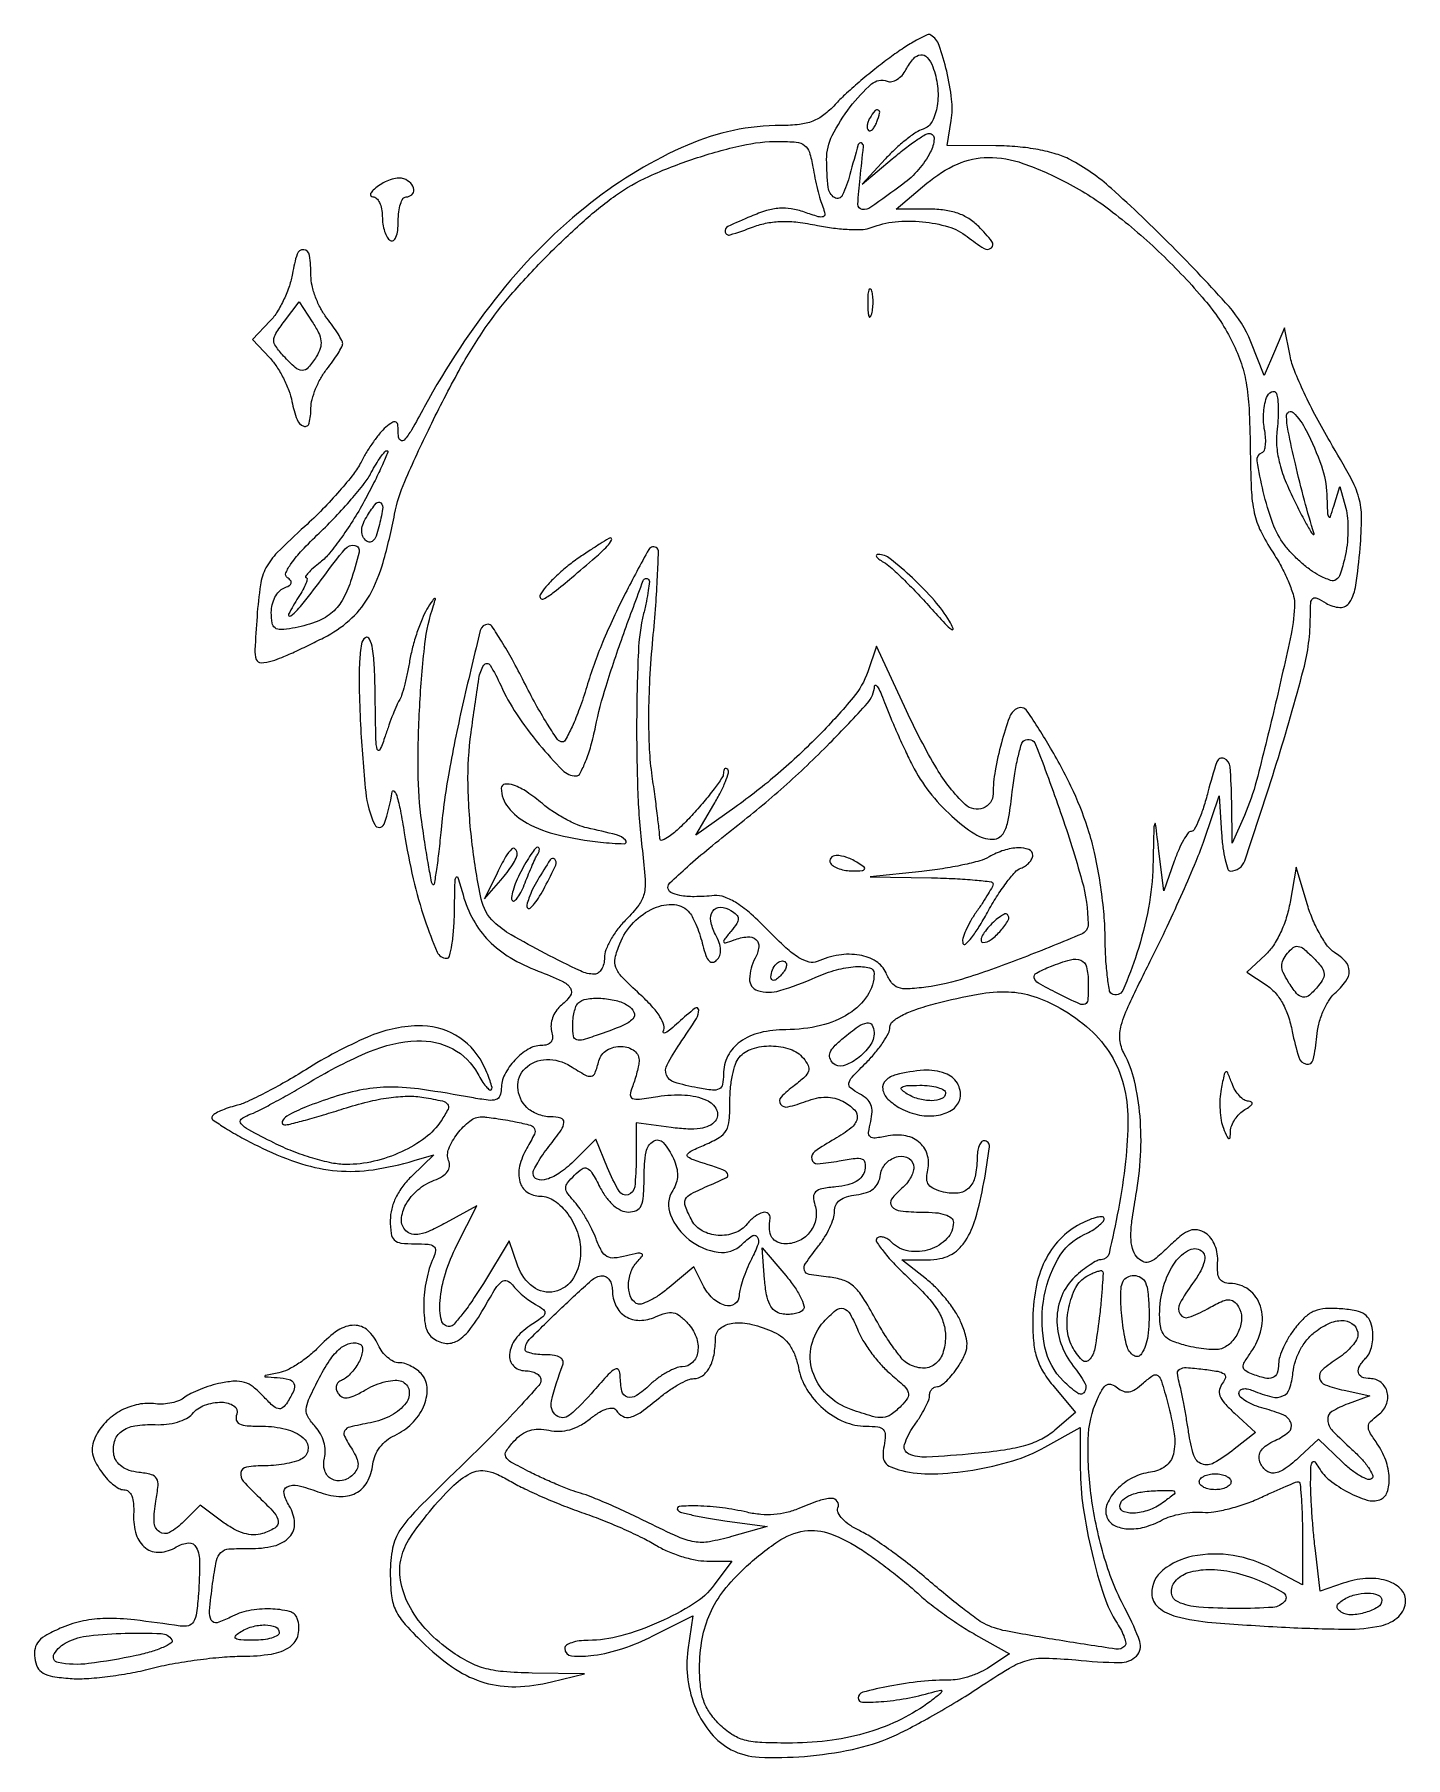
# Model space of a CAD drawing. Extents: x 20 to 193, y 3 to 220.
import ezdxf

# ---------------------------------------------------------------- set-up
doc = ezdxf.new("R2010")
doc.units = 0

msp = doc.modelspace()

# ---------------------------------------------------------------- linework, layer by layer
for points in [[(127.975551, 217.553307, 0.01056), (126.084402, 216.10239, 0.008384), (124.102551, 214.458972, 0.008491), (122.315978, 212.872761, 0.020934), (121.075686, 211.633688, -0.042289), (119.656158, 210.331684, -0.071862), (118.255929, 209.540645, -0.064616), (116.585475, 209.128833, -0.028171), (114.300703, 209, 0.102885), (102.474784, 206.540541, 0.06452), (90.30454, 199.262535, 0.056617), (78.883851, 187.943336, 0.045262), (69.290761, 173.5, -0.00694), (67.67339, 170.606505, -0.05248), (66.754426, 169.341998, -0.403276), (66.289531, 169.309014, -0.21979), (66.022713, 169.872445, 0.01744), (65.964404, 171.183363, 0.228219), (65.725789, 171.592412, 0.303003), (65.310344, 171.594715, 0.027469), (64.434063, 170.945277, 0.047118), (63.726018, 170.235116, 0.01796), (62.87522, 169.124782, 0.017599), (62.031509, 167.844589, 0.020621), (61.326337, 166.572833, -0.049238), (60.369083, 165.0576, -0.014199), (58.602993, 162.918771, -0.014136), (56.463639, 160.608003, -0.014622), (54.220443, 158.448515, 0.011572), (50.760154, 155.157776, 0.075133), (49.333209, 153.23072, 0.086283), (48.631135, 151.077993, 0.017729), (48.200165, 147.090501, 0.004538), (47.93574, 142.907623, 0.096662), (48.10663, 141.68318, 0.331523), (48.716, 141.267039, 0.06343), (50.121996, 141.50516, 0.025694), (51.338893, 141.943628, 0.00769), (53.145497, 142.734407, 0.007688), (55.149277, 143.685955, 0.008255), (57.075442, 144.677097, 0.066948), (60.175225, 146.915619, 0.076723), (62.409272, 149.803003, 0.057333), (64.095271, 153.895012, 0.020912), (65.553512, 160, -0.054091), (66.828401, 164.110793, -0.011072), (70.010392, 171.03166, -0.012363), (73.683441, 178.124716, -0.02503), (76.982996, 183.475285, -0.027898), (80.201304, 187.635582, -0.015713), (84.533393, 192.326752, -0.015681), (89.188662, 196.772591, -0.025967), (93.414868, 200.183936, -0.052109), (97.584862, 202.588502, -0.024709), (103.376079, 204.831579, -0.02467), (109.324808, 206.48302, -0.055422), (113.974493, 207, -0.02227), (116.194129, 206.901087, -0.140176), (117.241129, 206.497878, -0.159596), (117.846185, 205.628725, -0.031319), (118.284081, 203.75, 0.010221), (118.543295, 202.378643, 0.008748), (118.870907, 200.945618, 0.008842), (119.214501, 199.653667, 0.024774), (119.51539, 198.766997, -0.044974), (119.789102, 197.838954, -0.386886), (119.584802, 197.499198, -0.148372), (118.964982, 197.501358, -0.009337), (117.210594, 198.076431, 0.042174), (115.558256, 198.500333, 0.061367), (114.056996, 198.566809, 0.054153), (112.45158, 198.263828, 0.025267), (110.456588, 197.546308, 0.013245), (107.574627, 196.251459, 0.353918), (107.238732, 195.541147, 0.434101), (107.837589, 195.20374, 0.013727), (110.778579, 196.222525, -0.042709), (112.520957, 196.715184, -0.042018), (114.331319, 196.908181, -0.036108), (116.377648, 196.80585, -0.019978), (118.848041, 196.401851, 0.019613), (120.869457, 196.069759, 0.020767), (122.872472, 195.904974, 0.020916), (124.600735, 195.907169, 0.083055), (125.635405, 196.126431, -0.06821), (128.642118, 196.856956, -0.049048), (132.101681, 196.871204, -0.050314), (135.361085, 196.229328, -0.093151), (137.744933, 194.985996, 0.026482), (139.861539, 193.495397, 0.331795), (140.780195, 193.569154, 0.39966), (140.853729, 194.388353, 0.028631), (139.189394, 196.255051, 0.054301), (137.945594, 197.254505, 0.058127), (136.542972, 197.936001, 0.052062), (134.890993, 198.32651, 0.032035), (132.89469, 198.454545), (128.799482, 198.454545), (132.649741, 201.712396, -0.069712), (136.502675, 204.144389, -0.105504), (140.363873, 204.982003, -0.08684), (144.767205, 204.226798, -0.03523), (150.360023, 201.772456, -0.044167), (156.072165, 198.093058, -0.02582), (162.239144, 192.769293, -0.025851), (167.673069, 186.998351, -0.057285), (171.026925, 181.980518, -0.033565), (172.198417, 179.267676, -0.041559), (172.898816, 176.607725, -0.031114), (173.269695, 173.315809, -0.01015), (173.414851, 168.427235, 0.008536), (173.555153, 163.125183, 0.041924), (173.935101, 160.157284, 0.06115), (174.73676, 157.84161, 0.032299), (176.25, 155.198676, -0.022662), (177.301899, 153.440887, -0.022713), (178.189526, 151.59641, -0.023251), (178.813539, 149.921379, -0.078688), (178.990941, 148.77144, -0.051787), (178.569123, 144.861578, -0.005063), (176.484307, 135.585497, -0.00577), (174.212406, 126.410818, -0.039201), (172.688545, 122), (171.163148, 118.5), (171.081574, 123.690983, 0.013935), (170.887478, 128.141759, 0.282608), (170.132854, 129.193662, 0.435952), (169.215827, 128.779099, 0.018279), (168.083845, 124.950084, -0.014746), (167.537558, 123.053041, -0.022786), (166.944025, 121.454087, -0.018971), (166.371928, 120.235527, -0.280508), (165.98514, 120, 0.241524), (165.589535, 119.797065, 0.025627), (165.011498, 118.898437, 0.027115), (164.401824, 117.686686, 0.018437), (163.836197, 116.25), (162.51729, 112.5), (161.915748, 117.5, 0.001206), (161.495023, 120.927343, 0.76854), (161.372739, 120.944042, 0.093023), (161.272059, 120.472785, 0.000479), (161.157104, 115.685381, -0.041246), (160.595032, 110.377181, -0.030586), (159.14011, 104.657563, -0.025969), (157.355058, 99.946201, -0.455681), (155.973402, 99.516438, -0.217429), (155.65723, 99.989644, -0.011078), (155.395344, 101.865957, -0.016019), (155.199525, 104.178111, -0.010774), (155.11761, 106.827506, 0.021947), (154.954491, 109.887894, 0.013616), (154.508083, 113.458769, 0.013654), (153.873817, 116.966116, 0.023885), (153.132311, 119.822707, 0.033131), (151.128094, 125.021319, 0.024368), (148.259959, 130.491256, 0.016229), (145.300689, 135.168497, 0.401676), (143.935267, 135.459993, 0.171446), (143.051395, 134.361676, 0.017758), (142.047353, 131.144708, 0.023134), (141.261618, 127.643408, 0.043143), (141.005577, 124.75, -0.311099), (139.743253, 122.925468, -0.289174), (137.493628, 123.383017, -0.068723), (133.895679, 127.925146, -0.025032), (130.077004, 135.213114), (126.318562, 143.352584), (125.192363, 140.121968, -0.089575), (123.363487, 136.883626, -0.020603), (119.143313, 132.205486, -0.021303), (113.913154, 127.30351, -0.023327), (108.435545, 123.019087), (103.529965, 119.538175), (105.805617, 123.395119, 0.015495), (106.638535, 124.912335, 0.023825), (107.253986, 126.277897, 0.020493), (107.641336, 127.391267, 0.276551), (107.540635, 127.792698, 0.121501), (107.33537, 127.916742, 0.257038), (107.158812, 127.88069, 0.163666), (107.037798, 127.679602, 0.054374), (107, 127.333056, -0.150729), (106.817407, 126.741117, -0.011279), (105.825, 125.353857, -0.014806), (104.532219, 123.73255, -0.010685), (103, 122, -0.015571), (101.461846, 120.434607, -0.033871), (100.169094, 119.356039, -0.06241), (99.293229, 118.874197, -0.525351), (98.979893, 119.08361, 0.023958), (98.925222, 119.962817, 0.002613), (98.692068, 121.977125, 0.003195), (98.38646, 124.37336, 0.002574), (98.028297, 126.9449, -0.023663), (97.69673, 130.38017, -0.013476), (97.605118, 134.552649, -0.012227), (97.743478, 139.2493, -0.009799), (98.11501, 144.294961, 0.004583), (98.469672, 148.510557, 0.007184), (98.689253, 152.141592, 0.002644), (98.815835, 155.246692, 0.208143), (98.640066, 155.693267, 0.497745), (97.592721, 155.547503, 0.009664), (94.633982, 149.993738, 0.018019), (91.7778, 143.833366, 0.026729), (89.768043, 138.234923, -0.013573), (88.857911, 135.473309, -0.022371), (87.923089, 133.200613, -0.018361), (87.056885, 131.502467, -0.355808), (86.545231, 131.298869, -0.170552), (85.985202, 131.718294, -0.008689), (84.73509, 133.656901, -0.013053), (83.324873, 136.067817, -0.009022), (81.850821, 138.86418, 0.008702), (80.390698, 141.638422, 0.01343), (79.02366, 143.978341, 0.007727), (77.815272, 145.859238, 0.24741), (77.350821, 146.112493, 0.349157), (76.353264, 145.341933, 0.003862), (74.242152, 136.466188, 0.011604), (72.411476, 127.553456, 0.021394), (71.403991, 120.223652, -0.00482), (71.116745, 117.456967, -0.008572), (70.819291, 115.185913, -0.003819), (70.531148, 113.342031, -0.610886), (70.374917, 113.29175, -0.151823), (70.21226, 113.601116, -0.002006), (69.821763, 115.763036, -0.005539), (69.404764, 118.289005, -0.003583), (68.97553, 121.220949, -0.032731), (68.51442, 127.547003, -0.015403), (68.706938, 135.744253, -0.01461), (69.366761, 143.627504, -0.053838), (70.457855, 148.5, 0.017785), (70.693633, 149.283525, 0.673583), (70.585848, 149.364108, 0.115752), (70.305467, 149.09002, 0.005897), (69.630441, 148, 0.037495), (69.003807, 146.759407, 0.017143), (68.366841, 145.059375, 0.016866), (67.815352, 143.214524, 0.022293), (67.446018, 141.5, -0.010304), (67.140387, 139.895255, -0.011923), (66.781654, 138.38125, -0.01102), (66.420485, 137.118288, -0.06633), (66.134647, 136.5, 0.039794), (65.820601, 135.905453, 0.007446), (65.350041, 134.765625, 0.007929), (64.839829, 133.413299, 0.007177), (64.354853, 132, -0.025135), (63.696063, 130.283523, -0.710354), (63.369167, 130.31013, -0.058556), (63.190682, 131.601707, -0.001931), (63.104853, 136.809017, 0.007319), (62.999206, 140.684124, 0.02997), (62.760221, 143.023199, 0.064807), (62.391523, 144.253464, 0.453718), (61.863698, 144.415761, 0.220877), (61.354052, 143.642013, 0.022923), (61.126705, 141.417275, 0.019936), (61.074368, 138.17341, 0.006815), (61.250153, 133.470847, 0.012718), (61.902764, 124.948634, 0.08464), (63.037934, 120.858748, 0.664323), (64.214065, 120.907677, 0.056151), (65.234101, 125, -0.629206), (65.487519, 125.082707, -0.119496), (65.821903, 124.505623, -0.024665), (66.282974, 122.604885, -0.008407), (66.768675, 119.806376, 0.018282), (67.894236, 114.003673, 0.024415), (69.361324, 108.842971, 0.019768), (70.911897, 104.78912, 0.300031), (72.10858, 104, 0.342508), (72.463354, 104.275325, 0.020446), (72.764638, 105.689063, 0.023793), (72.991352, 107.545696, 0.014563), (73.090188, 109.75, -0.001402), (73.161738, 113.619544, -0.107099), (73.305137, 114.219334, -0.682142), (73.520226, 114.203271, -0.005743), (74.171686, 112, 0.057218), (75.486907, 108.803227, 0.068576), (77.43272, 106.1983, 0.064284), (80.120992, 104.095042, 0.042702), (83.650672, 102.389308, -0.015058), (86.679151, 101.126972, -0.147836), (87.708898, 100.226393, -0.306931), (87.673267, 99.262225, -0.061459), (86.430477, 97.942301, 0.075218), (85.865771, 97.308637, 0.060291), (85.461798, 96.487765, 0.061469), (85.271519, 95.612688, 0.086995), (85.336858, 94.819857, -0.061319), (85.446193, 94.004463, -0.156797), (85.271998, 93.441841, -0.168354), (84.814044, 93.110803, -0.073212), (84.061368, 93, 0.136431), (82.395942, 92.536949, 0.070329), (80.704557, 91.161333, 0.069217), (79.431211, 89.336938, 0.118332), (79, 87.540417, -0.096929), (78.823152, 86.636734, -0.228193), (78.326297, 86.18707, -0.103968), (77.332367, 86.107696, -0.013989), (75.25, 86.434094, 0.010157), (69.054063, 87.453973, 0.034852), (64.988803, 87.751888, 0.046944), (61.59835, 87.444748, 0.032437), (57.861688, 86.494543, 0.014292), (54.39924, 85.260197, 0.035709), (51.974104, 84.111314, 0.175073), (51.379879, 83.420473, 0.525233), (51.669728, 83, 0.0627), (52.366481, 83.087718, 0.004265), (54.299428, 83.599862, 0.006054), (56.597929, 84.259914, 0.004502), (59.119728, 85.042082, -0.016804), (62.155537, 85.902418, -0.025785), (64.838318, 86.42113, -0.029961), (67.190546, 86.608596, -0.046548), (69.218903, 86.459438, -0.009779), (71.604973, 86.010465, -0.183854), (72.236287, 85.60653, -0.288752), (72.283614, 84.982888, -0.023397), (71.410342, 83.503509, -0.087501), (69.40976, 81.375728, -0.052654), (66.423438, 79.600093, -0.050248), (62.940871, 78.404075, -0.057663), (59.448784, 78, -0.05097), (57.622205, 78.186688, -0.021532), (55.228769, 78.789584, -0.020855), (52.679829, 79.666997, -0.023876), (50.328209, 80.719899, -0.005618), (47.15287, 82.372807, -0.086781), (46.18698, 83.129136, -0.417331), (46.219525, 83.695892, -0.092364), (47.147441, 84.250246, 0.028685), (48.336216, 84.769283, 0.006131), (50.334105, 85.812673, 0.00639), (52.621834, 87.081328, 0.006047), (54.919145, 88.431073, -0.035992), (62.377303, 92.232168, -0.088191), (68.36043, 93.591882, -0.134543), (72.874907, 92.582618, -0.149083), (76.034487, 89.435561, 0.01879), (76.562854, 88.531653, 0.033384), (77.073059, 87.836708, 0.039923), (77.505152, 87.399783, 0.392632), (77.74191, 87.408576, 0.262783), (77.826455, 87.712346, 0.019938), (77.579906, 88.562178, 0.02336), (77.176468, 89.605598, 0.0154), (76.620895, 90.766216, 0.143638), (73.239068, 94.306055, 0.140773), (68.453182, 95.493446, 0.093352), (62.150636, 94.066327, 0.038013), (54.340737, 89.952287, -0.010262), (51.791941, 88.423413, -0.010823), (49.226952, 87.02836, -0.01051), (46.967777, 85.921775, -0.047171), (45.581288, 85.431046, 0.020168), (44.55326, 85.12848, 0.024159), (43.614463, 84.75908, 0.023925), (42.866561, 84.378207, 0.125238), (42.537035, 84.059925, 0.397561), (42.621834, 83.64843, 0.011944), (44.214487, 82.589252, 0.017627), (46.303941, 81.371343, 0.010478), (48.871092, 80.062362, 0.035605), (53.824947, 78.087178, 0.056617), (58.297135, 77.203383, 0.056887), (62.838309, 77.347198, 0.036342), (68, 78.490411), (70.5, 79.238114), (67.75, 76.578588, 0.038663), (66.571757, 75.248226, 0.048139), (65.706958, 73.841938, 0.052108), (65.178618, 72.399093, 0.061802), (65, 70.959531, 0.031998), (65.107043, 69.288576, 0.172108), (65.512456, 68.488135, 0.163522), (66.344706, 68.099453, 0.028195), (68.106989, 68, -0.018306), (69.768541, 67.939146, -0.143292), (70.485437, 67.671051, -0.272562), (70.700811, 67.156041, -0.069572), (70.445148, 66.25, 0.053746), (69.55443, 63.436041, 0.045893), (69.22063, 60.34134, 0.047999), (69.438143, 57.634997, 0.177311), (70.28674, 56.17699, 0.138516), (71.885195, 55.46806, 0.172323), (73.468785, 55.787637, 0.100082), (75.12797, 57.302397, 0.029843), (76.992545, 60.200526, -0.011606), (78.279177, 62.370286, -0.088959), (79.070919, 63.24455, -0.261796), (79.729098, 63.340889, -0.141974), (80.400655, 62.831617, 0.036582), (80.953102, 62.19283, 0.020071), (81.714158, 61.491636, 0.019911), (82.548025, 60.838394, 0.029909), (83.328395, 60.343784, -0.034121), (84.329795, 59.697204, -0.309378), (84.48939, 59.23001, -0.170454), (84.124466, 58.706286, -0.011133), (82.578395, 57.643323, 0.084868), (80.784018, 55.973802, 0.138364), (80.023474, 54.053592, 0.223939), (80.530142, 52.61428, 0.200554), (82, 52, -0.054638), (82.765097, 51.916143, -0.074297), (83.4125, 51.667526, -0.093872), (83.846892, 51.300025, -0.172024), (84, 50.868174, -0.183644), (83.726877, 50.149633, -0.004116), (81.209375, 47.363062, -0.00874), (78.140794, 44.137242, -0.005734), (74.5, 40.525251, 0.004096), (68.364815, 34.47835, 0.047427), (66.218785, 31.876413, 0.102215), (65.29651, 29.640145, 0.046895), (65, 26.485661, 0.027806), (65.160312, 23.605158, 0.086356), (65.702489, 21.744077, 0.072244), (66.896758, 19.998423, 0.015631), (69.463029, 17.380832, 0.045193), (73.232777, 14.371375, 0.075045), (76.916086, 12.666139, 0.07785), (80.840374, 12.159525, 0.052424), (85.327256, 12.754125), (89.5, 13.759818), (82.900038, 13.879909, -0.015827), (79.224917, 14.063249, -0.048814), (76.779579, 14.505819, -0.057905), (74.700412, 15.366012, -0.029747), (72.319655, 16.883403, -0.052117), (69.391054, 19.509815, -0.065865), (67.326624, 22.501219, -0.074891), (66.296727, 25.577875, -0.105241), (66.401169, 28.462249, -0.085822), (67.480675, 30.898318, -0.024627), (69.946069, 34.226245, -0.02513), (72.758701, 37.324623, -0.073144), (75.075902, 39.040622, -0.09078), (76.109508, 39.372094, -0.081531), (77.234956, 39.334454, -0.059831), (78.567768, 38.899197, -0.024474), (80.256152, 38.011373, 0.021898), (81.953327, 37.10774, 0.008842), (84.341275, 36.018975, 0.00873), (86.956594, 34.93585, 0.010955), (89.418488, 34.028044, -0.011838), (91.87225, 33.118311, -0.009565), (94.46289, 32.029583, -0.009692), (96.815722, 30.932366, -0.024463), (98.469128, 30.01908, 0.036361), (99.951215, 29.245822, 0.025977), (101.705214, 28.593105, 0.026378), (103.451592, 28.144264, 0.049747), (104.897971, 28), (108.059875, 28), (105.843399, 25.002056, -0.094047), (103.243171, 22.596084, -0.035966), (98.868092, 20.278348, -0.036094), (94.05024, 18.55721, -0.067842), (89.962487, 18, 0.032036), (88.827632, 17.927213, 0.049401), (87.870231, 17.70625, 0.06357), (87.207705, 17.384157, 0.25303), (87, 17, 0.386752), (87.860104, 16.054367, 0.05845), (90.651376, 16.116087, 0.045786), (94.339898, 16.981226, 0.036799), (98.10229, 18.551834), (103.138092, 21.103668), (102.528906, 16.801834, 0.069577), (102.522287, 13.010591, 0.068312), (103.553049, 9.337598, 0.072276), (105.456758, 6.26238, 0.0974), (108, 4.214164, 0.110619), (111.501154, 3.269767, 0.03088), (117.210384, 3.376053, 0.031764), (123.275132, 4.254612, 0.05136), (128.236167, 5.843762, 0.017827), (130.4858, 6.925684, 0.007769), (133.39585, 8.513433, 0.007677), (136.438469, 10.297617, 0.010149), (139.150257, 12.020555, -0.011203), (143.081721, 14.506801, -0.065873), (145.315527, 15.477524, -0.07637), (147.582175, 15.764505, -0.017879), (151.414089, 15.525629, 0.019504), (156.962412, 15.197841, 0.199222), (159.06265, 16.0204, 0.293748), (159.49636, 17.849715, 0.038573), (157.80513, 21.680589, -0.050951), (155.065794, 28.325184, -0.038456), (153.400662, 36.048566, -0.03944), (152.987674, 43.333179, -0.101678), (154.156954, 48.445131, -0.026146), (154.803594, 49.687795, -0.13294), (155.356118, 50.228272, -0.219393), (155.947105, 50.274525, -0.084925), (156.675712, 49.854172, 0.080225), (157.434432, 49.406954, 0.139599), (158.156463, 49.338078, 0.105001), (158.949291, 49.6654, 0.03371), (159.954209, 50.45856, -0.034105), (161.152757, 51.403014, -0.330093), (161.761749, 51.379577, -0.151328), (162.233797, 50.681061, -0.00772), (162.994853, 48.019116, -0.027281), (163.834239, 44.051485, -0.098295), (163.72614, 41.480685, -0.172548), (162.71992, 39.943911, -0.134317), (160.853954, 39.193609, 0.091436), (158.58529, 38.497683, 0.07987), (156.590977, 37.014659, 0.092045), (155.379263, 35.198695, 0.195237), (155.347334, 33.537245, 0.186705), (156.286795, 32.499162, 0.104187), (157.958121, 32.05734, 0.079708), (160.089775, 32.289027, 0.057305), (162.315741, 33.18283, -0.04993), (163.362911, 33.621296, -0.027224), (164.716866, 33.955969, -0.026857), (166.143788, 34.148605, -0.038232), (167.422525, 34.153799, 0.056828), (168.844466, 34.21237, 0.022814), (170.754553, 34.600201, 0.022222), (172.794553, 35.2098, 0.026154), (174.661627, 35.97097, -0.00424), (176.352603, 36.748384, -0.006139), (177.860285, 37.403972, -0.003348), (179.141169, 37.932274, -0.096421), (179.489102, 38, -0.384669), (179.693971, 37.815013, -0.005875), (179.849924, 36.090054, -0.012236), (179.96326, 33.991089, -0.007368), (180, 31.498057), (180, 24.996115), (176.264809, 26.998057, 0.082283), (171.26362, 28.698861, 0.09092), (166.159195, 28.608368, 0.119735), (162.409523, 26.85498, 0.227576), (161, 23.918545, 0.225727), (161.835232, 22.16272, 0.107699), (164.119078, 21.007773, 0.04341), (168.593533, 20.254146, 0.007096), (177.372044, 19.674755, 0.009925), (185.556013, 19.41389, 0.05572), (189.906848, 19.8474, 0.137506), (192.140723, 21.021573, 0.206243), (193, 23.016132, 0.208573), (192.332745, 24.546118, 0.119828), (190.545864, 25.545101, 0.087797), (187.96684, 25.793747, 0.064188), (185.145502, 25.200567), (182.255703, 24.193178), (181.636544, 29.346589, -0.007153), (181.401006, 31.575837, -0.005508), (181.205641, 34.01431, -0.005571), (181.073522, 36.297984, -0.013214), (181.039101, 38, -0.007451), (181.078999, 39.890047, -0.125815), (181.25387, 40.484009, -0.517705), (181.5499, 40.507366, -0.041698), (182.080111, 39.749978, 0.095982), (183.455414, 38.178078, 0.044254), (185.750051, 36.700229, 0.043361), (188.148281, 35.694574, 0.164768), (189.75, 35.720539, 0.228084), (190.686751, 36.668425, 0.095391), (190.94518, 38.491859, 0.074622), (190.495176, 40.730357, 0.066011), (189.397767, 42.842496, -0.018676), (188.49678, 44.236887, -0.146458), (188.311303, 44.97726, -0.190165), (188.589736, 45.598705, -0.035604), (189.560246, 46.420395, 0.138872), (190.56199, 47.701987, 0.153299), (190.692521, 49.26655, 0.169931), (189.914975, 50.513287, 0.170759), (188.531385, 51, -0.098125), (187.509293, 51.202536, -0.25925), (187.060476, 51.766469, -0.184691), (187.234602, 52.623786, -0.054993), (188.084665, 53.684665, 0.097756), (188.476848, 54.269762, 0.045419), (188.752402, 55.145527, 0.04264), (188.882461, 56.14946, 0.046072), (188.834665, 57.134665, 0.069593), (188.48726, 58.34501, 0.141038), (187.855299, 59.097277, 0.101512), (186.764752, 59.54496, 0.025982), (184.864685, 59.803528, 0.033662), (182.907166, 59.834855, 0.085675), (181.526301, 59.522831, 0.089274), (180.363648, 58.775573, 0.038761), (179.114685, 57.418669, 0.029942), (178.305345, 56.252379, 0.028011), (177.621189, 54.972111, 0.029146), (177.144696, 53.766871, 0.079722), (177, 52.865141, -0.077714), (176.817233, 51.696353, -0.230214), (176.271271, 51.125115, -0.150887), (175.284897, 51.069858, -0.030724), (173.596159, 51.601474, -0.052234), (172.784452, 52.014591, -0.246204), (172.536176, 52.455507, -0.145133), (172.700796, 53.078789, -0.016136), (173.514371, 54.32398, 0.097064), (174.813965, 57.253859, 0.130912), (174.708966, 60.139147, 0.159745), (173.252794, 62.207026, 0.161496), (170.861736, 63, -0.098686), (170.074226, 63.156961, -0.161714), (169.565143, 63.598192, -0.114926), (169.315594, 64.384873, -0.037607), (169.311736, 65.609264, 0.056821), (169.265217, 66.729741, 0.058551), (168.96698, 67.799097, 0.062703), (168.457022, 68.701873, 0.089102), (167.786375, 69.331204, 0.092234), (166.782098, 69.7463, 0.138975), (165.843058, 69.682171, 0.085165), (164.759133, 69.069755, 0.019947), (163.191081, 67.683067, -0.01441), (161.549504, 66.198655, -0.100087), (160.607125, 65.675435, -0.205737), (159.863778, 65.748881, -0.093717), (159.096637, 66.383559, -0.110919), (158.566454, 67.422686, -0.060111), (158.378431, 68.852192, -0.036987), (158.508893, 70.912495, -0.010552), (159.014274, 74.078716, 0.031844), (159.600078, 79.1184, 0.033754), (159.523307, 84.093513, 0.036417), (158.824651, 88.544002, 0.066764), (157.527358, 91.971368, -0.098803), (156.991258, 93.715502, -0.095645), (157.156127, 95.5533, -0.041314), (158.185865, 98.266281, -0.005066), (160.980363, 103.971368, 0.006527), (162.950186, 108.022775, 0.005676), (164.909791, 112.316589, 0.005718), (166.594614, 116.242787, 0.016711), (167.63402, 119), (169.5, 124.5), (169.804791, 119.75, 0.016196), (169.980981, 117.929281, 0.026023), (170.261531, 116.395313, 0.023823), (170.593947, 115.24175, 0.321044), (170.931647, 115, 0.321715), (172.737702, 116.296232, 0.005451), (176.739372, 128.582752, 0.012066), (180.142046, 140.42354, 0.064012), (181, 147.097601, -0.014056), (181.048518, 148.823196, -0.204791), (181.313508, 149.357756, -0.297396), (181.816028, 149.422664, -0.027148), (182.975041, 148.783514, 0.128369), (184.72957, 148.235184, 0.272066), (185.946319, 148.874385, 0.103026), (186.739243, 151.043335, 0.015177), (187.277388, 155.710122, 0.019562), (187.454154, 159.606447, 0.070563), (187.121248, 162.063421, 0.056453), (186.084173, 164.598249, 0.009526), (183.477402, 169.149061, -0.01291), (181.769563, 172.177889, -0.012786), (180.214556, 175.300475, -0.012739), (178.994915, 178.099051, -0.047386), (178.444244, 179.938939), (177.736797, 183.5), (176.463228, 180.5), (175.189659, 177.5), (173.492921, 181.733328, 0.087197), (170.746296, 186.161808, 0.013136), (163.558262, 193.794924, 0.014636), (155.910528, 201.061968, 0.060682), (150.696367, 204.701547, 0.049966), (148.970704, 205.407523, 0.025882), (146.703915, 205.954387, 0.02371), (144.105674, 206.314078, 0.020486), (141.354689, 206.449493), (135.209377, 206.5), (135.717965, 209.641754, 0.069172), (135.777662, 212.310686, 0.02956), (135.155294, 215.833515, 0.025562), (134.196097, 219.106555, 0.171923), (133.152595, 220.405691, 0.254756), (132.678085, 220.431661, 0.014842), (131.342472, 219.746641, 0.019552), (129.741447, 218.781087, 0.012882)], [(133.393011, 216.418213, -0.062822), (133.997967, 213.956059, -0.067355), (133.950781, 211.480168, -0.080649), (133.311414, 209.51476, -0.199589), (132.176068, 208.555882, 0.071037), (131.281334, 208.124595, 0.020049), (130.028383, 207.208949, 0.019778), (128.680222, 206.048434, 0.019698), (127.426068, 204.783493), (124.5, 201.589999), (128.284796, 204.794999, -0.010535), (129.798035, 206.022631, -0.014418), (131.213836, 207.058531, -0.011138), (132.422403, 207.851307, -0.140483), (132.941177, 208, -0.437161), (133.571093, 207.319129, -0.100551), (133.087376, 205.625064, -0.058704), (131.601505, 203.433652, -0.055448), (129.620933, 201.599978, -0.005304), (125.589128, 198.687942, -0.190553), (124.492336, 198.421496, -0.388692), (123.962322, 199.062266, -0.015471), (124.230222, 202.350169, 0.003142), (124.656951, 206.362455, 0.340332), (124.386646, 206.797067, 0.438327), (123.997147, 206.60025, 0.003417), (122.953739, 202.8282, -0.043376), (121.992642, 200.193054, -0.454159), (121.016781, 199.910586, -0.226476), (120.215318, 201.204704, -0.026081), (120.015313, 204.715204, -0.117953), (120.724784, 207.744477, -0.048108), (122.990189, 211.349669, -0.0472), (125.686, 214.234771, -0.279823), (127.632495, 214.587531, 0.144136), (128.222604, 214.540157, 0.085085), (128.885315, 214.801748, 0.072565), (129.518583, 215.325035, 0.061059), (130.019929, 216.037238, -0.051773), (130.960707, 217.427681, -0.192326), (131.875149, 217.918351, -0.251426), (132.704873, 217.586784, -0.083085)], [(125.458881, 209.933469, 0.049364), (125.242038, 209.490157, 0.059701), (125.133355, 209.040231, 0.070517), (125.142323, 208.651151, 0.156651), (125.276326, 208.390341, 0.281567), (125.50546, 208.335123, 0.118528), (125.786868, 208.507038, 0.069269), (126.083816, 208.899181, 0.035865), (126.345077, 209.456872, 0.029555), (126.696703, 210.564815, 0.344086), (126.525317, 210.954259, 0.36195), (126.120758, 210.871774, 0.030391)], [(63.516979, 201.388757, 0.027762), (62.864073, 200.853304, 0.089457), (62.525536, 200.407947, 0.281672), (62.546853, 200.13377, 0.240504), (62.80887, 200, -0.194909), (63.263843, 199.815639, -0.086926), (63.650106, 199.282961, -0.066799), (63.912307, 198.493274, -0.046829), (64, 197.559017, 0.037634), (64.073842, 196.57934, 0.041396), (64.29375, 195.653525, 0.045439), (64.615492, 194.906663, 0.130646), (65, 194.5, 0.297719), (65.391769, 194.509855, 0.145541), (65.718784, 194.916013, 0.069343), (65.933656, 195.756294, 0.027979), (66, 196.940983, -0.031003), (66.072735, 198.112882, -0.048032), (66.29375, 199.101414, -0.061379), (66.615572, 199.787575, -0.257909), (67, 200, 0.183792), (67.725047, 200.275834, 0.247626), (67.966971, 200.921978, 0.165605), (67.578167, 201.71576, 0.105563), (66.708108, 202.281768, 0.111787), (66.077152, 202.373103, 0.048531), (65.237808, 202.223941, 0.044744), (64.339215, 201.883357, 0.044944)], [(52.667221, 190.336748, -0.041097), (52.280522, 188.776994, -0.028256), (51.601595, 187.085371, -0.028571), (50.756442, 185.52086, -0.050486), (49.865287, 184.356604), (47.651372, 182), (49.810301, 179.701925, -0.044176), (50.684064, 178.589691, -0.026708), (51.523158, 177.138345, -0.02663), (52.207596, 175.595543, -0.04175), (52.609615, 174.201925, 0.036808), (53.242486, 171.923862, 0.226116), (54.08405, 171.088861, 0.445385), (54.779667, 171.470043, 0.057937), (55, 173.365141, -0.06503), (55.142156, 174.453525, -0.031815), (55.5875, 175.782408, -0.030908), (56.234398, 177.125808, -0.039007), (57, 178.272871, 0.012092), (57.765937, 179.296609, 0.015836), (58.4125, 180.269657, 0.013378), (58.898162, 181.102251, 0.125986), (59, 181.5, 0.125986), (58.898162, 181.897749, 0.013378), (58.4125, 182.730343, 0.015836), (57.765937, 183.703391, 0.012092), (57, 184.727129, -0.045226), (56.234139, 185.90602, -0.031988), (55.5875, 187.347131, -0.032448), (55.144209, 188.816778, -0.057082), (55, 190.075842, 0.03556), (54.818195, 192.628925, 0.341753), (54.085537, 193.339357, 0.358106), (53.253417, 192.798478, 0.036463)], [(125.194949, 186.5, 0.012823), (125.235556, 185.431793, 0.080377), (125.356533, 184.900903, 0.597527), (125.51666, 184.883358, 0.087174), (125.692991, 185.269032, 0.037336), (125.832894, 186.036634, 0.029507), (125.872264, 186.880008, 0.030339), (125.814405, 187.671085, 0.06278), (125.655937, 188.269032, 0.31318), (125.47713, 188.386009, 0.333666), (125.315079, 188.257153, 0.052471), (125.212705, 187.580113, 0.014395)], [(55.676001, 179.852803, -0.036597), (54.667437, 178.473616, -0.225227), (53.886685, 178.121986, -0.182524), (53.012036, 178.472317, -0.023301), (51.559069, 179.93473, -0.027472), (50.563129, 181.164724, -0.163268), (50.320589, 181.943203, -0.1388), (50.576371, 182.777485, -0.017978), (51.654081, 184.321813), (53.5, 186.774167), (55.166548, 184.239887, -0.02961), (55.951282, 182.877228, -0.087142), (56.258942, 181.844177, -0.108009), (56.164632, 180.900206, -0.060947)], [(176.793077, 170.353268, 0.052911), (176.772645, 168.406557, 0.041301), (177.14687, 166.323827, 0.03387), (177.950063, 163.963926, 0.018038), (179.241696, 161.161198, 0.004971), (180.303815, 159.110314, 0.015227), (181.079242, 157.750477, 0.09584), (181.375389, 157.426006, 0.72626), (181.479837, 157.5, -0.01018), (180.255764, 161.733373, -0.008224), (179.109428, 166.324828, -0.006663), (178.20314, 170.477102, -0.051064), (178.005123, 172.460099, -0.664991), (178.835391, 172.805859, -0.080523), (180.488598, 170.543271, -0.033133), (182.397809, 166.078367, -0.076429), (183.06847, 162.5, 0.003268), (183.160333, 160.160623, 0.12275), (183.310737, 159.656723, 0.635062), (183.519037, 159.676602, 0.012529), (183.956112, 161), (184.712865, 163.5), (185.460171, 160.768603, -0.047208), (185.686334, 159.472209, -0.023872), (185.737171, 157.813433, -0.023476), (185.626095, 156.081346, -0.032191), (185.353739, 154.544027, -0.014328), (184.770709, 152.423835, -0.167912), (184.273228, 151.741139, -0.242665), (183.55516, 151.64564, -0.031834), (182.096399, 152.275424, -0.041769), (181.034513, 152.933342, -0.021698), (179.822843, 153.91632, -0.021418), (178.658184, 155.040665, -0.030424), (177.731904, 156.141836, -0.071703), (176.275806, 158.836859, -0.029118), (175.064139, 162.839051, -0.021627), (174.306865, 166.723955, -0.355861), (174.934923, 167.784886, 0.227585), (175.201726, 168.059632, 0.052942), (175.344351, 168.705315, 0.044365), (175.363956, 169.559717, 0.030798), (175.24127, 170.518208, -0.061616), (175.101898, 172.633061, -0.062322), (175.483525, 174.709586, -0.20559), (176.10999, 175.435833, -0.443093), (176.719068, 175.192071, -0.068544), (176.881278, 174.463403, -0.01672), (176.941373, 173.231152, -0.016824), (176.915126, 171.800974, -0.016057)], [(61.885346, 161.936266, -0.016317), (60.467266, 159.472836, -0.015894), (58.879707, 157.084976, -0.016012), (57.352876, 155.078809, -0.055485), (56.191846, 153.936266, 0.012201), (55.292197, 153.192365, 0.026387), (54.646628, 152.568778, 0.044604), (54.312412, 152.13886, 0.593482), (54.388194, 152, -0.466293), (54.530461, 151.830462, -0.049831), (54.371663, 151.265625, -0.034229), (53.990159, 150.459604, -0.017385), (53.408043, 149.5, 0.028041), (52.180492, 147.375651, 0.812955), (52.451658, 147.159261, 0.052219), (54.038083, 148.779701, 0.009306), (56.613357, 152.154423, -0.013897), (59.310659, 155.622563, -0.274756), (60.529156, 156.061432, -0.429472), (61.070564, 155.214753, -0.0191), (60.000343, 151.501038, -0.05199), (58.922278, 149.104106, -0.092417), (57.51447, 147.469064, -0.085293), (55.528849, 146.370211, -0.038993), (52.654701, 145.613831, -0.029792), (51.194169, 145.437988, -0.177326), (50.470402, 145.654559, -0.196905), (50.100583, 146.271218, -0.037862), (50, 147.597606, -0.059498), (50.117976, 148.585527, -0.059619), (50.465255, 149.517163, -0.065414), (50.977797, 150.255921, -0.117335), (51.583846, 150.670548, 0.038117), (52.247854, 150.985265, 0.184231), (52.508209, 151.302251, 0.266985), (52.441906, 151.631777, 0.074354), (52.024196, 151.985046, -0.371921), (51.837103, 152.579152, -0.05319), (52.515744, 153.782964, -0.034566), (53.887069, 155.448843, -0.012907), (56.026551, 157.595883, 0.012478), (58.102131, 159.675226, 0.012265), (60.083655, 161.867228, 0.012227), (61.724944, 163.87203, 0.044866), (62.611881, 165.25, -0.014205), (63.20211, 166.303615, -0.020795), (63.785071, 167.192187, -0.016976), (64.306129, 167.868915, -0.2238), (64.584322, 168, -0.535498), (64.702921, 167.821913, -0.005751), (64.011344, 166.218778, -0.011304), (63.086917, 164.262183, -0.006427)], [(63.564741, 158.401926, -0.026896), (63.203485, 157.23277, -0.111241), (62.803753, 156.615988, -0.24277), (62.356988, 156.478831, -0.15291), (61.862542, 156.737458, -0.110814), (61.491009, 157.323959, -0.107927), (61.400929, 158.018813, -0.080964), (61.610576, 158.847891, -0.037266), (62.130043, 159.836624, -0.028915), (63.217887, 161.373172, -0.447268), (63.792613, 161.405253, -0.244153), (64.037821, 160.630338, -0.01836)], [(88.757105, 154.480917, 0.022115), (87.253737, 153.359094, 0.019993), (85.801947, 152.072173, 0.020461), (84.595214, 150.814247, 0.058145), (83.902796, 149.818372, 0.315606), (83.954097, 149.39301, 0.348157), (84.355779, 149.324356, 0.0418), (85.672555, 150.19525, 0.008163), (87.877825, 151.993991, 0.003634), (90.853547, 154.540393, 0.021429), (92.344149, 155.951275, 0.066816), (92.904204, 156.708883, 0.570553), (92.732135, 157, 0.140463), (92.545039, 156.946382, 0.001662), (91.453975, 156.260019, 0.004861), (90.197347, 155.44643, 0.003138)], [(127.182268, 153.957806, -0.051493), (128.081246, 153.30098, -0.009109), (129.60778, 151.872858, -0.009776), (131.34087, 150.124193, -0.008662), (133.076995, 148.238215, 0.004934), (134.925431, 146.19994, 0.050294), (135.779516, 145.445039, 0.745952), (135.946755, 145.574427, 0.042433), (135.494719, 146.5, 0.045272), (133.60042, 149.100205, 0.024446), (130.843235, 151.949469, 0.019468), (128.037911, 154.380338, 0.167759), (126.5, 154.928951, 0.224796), (126.295782, 154.834795, 0.339449), (126.287916, 154.647898, 0.084755), (126.597149, 154.336265, 0.023019)], [(96.947248, 147.471925, 0.047404), (96.277145, 142.653382, 0.009477), (96.064357, 133.966679, 0.010656), (96.208535, 124.826885, 0.020881), (96.781668, 117.572495, -0.011751), (97.135469, 113.940157, -0.07607), (96.992039, 112.111006, -0.106343), (96.31843, 110.687532, -0.033093), (94.75, 108.899418, 0.033941), (93.697628, 107.695539, 0.033072), (92.807812, 106.350262, 0.034907), (92.189327, 105.064872, 0.094954), (92, 104.076923, -0.058656), (91.906495, 103.282601, -0.077714), (91.630475, 102.610096, -0.096321), (91.221879, 102.159574, -0.161921), (90.742043, 102, -0.111588), (88.967896, 102.40094, -0.008461), (84.534046, 104.605618, -0.011198), (80.233915, 106.958996, -0.058929), (78.080007, 108.565586, -0.152905), (76.465992, 111.459564, -0.021253), (75.338799, 118.322544, -0.025221), (74.808175, 125.905742, -0.038942), (75.191587, 132.461733, -0.003692), (76.179338, 139.290726, -0.102645), (76.803833, 140.972235, -0.556572), (77.578628, 140.968262, -0.032253), (78.925511, 138.415113, 0.041697), (80.911118, 134.81731, 0.026332), (83.777698, 130.969563, 0.020673), (86.724391, 127.705144, 0.201452), (88.403516, 127, 0.279093), (88.940654, 127.32515, 0.025387), (89.623326, 128.808337, 0.026974), (90.299068, 130.802832, 0.017264), (90.876424, 133.180573, -0.024646), (92.200846, 138.304003, -0.010845), (94.430361, 144.944098, -0.003733), (96.890223, 151.618756, -0.544887), (97.568328, 151.765006, -0.22808), (97.662638, 151.495749, -0.008023), (97.518362, 150.371437, -0.013464), (97.285086, 149.017338, -0.008849)], [(130.83618, 128.321114, 0.047704), (132.960136, 124.986048, 0.04093), (135.779931, 121.923964, 0.042301), (138.682021, 119.670702, 0.144914), (140.947559, 119, 0.167901), (141.871679, 119.319323, 0.128997), (142.521289, 120.175936, 0.058714), (142.992162, 121.845128, 0.011251), (143.417044, 124.969543, -0.011983), (143.736616, 127.294063, -0.017102), (144.139737, 129.337388, -0.013083), (144.568529, 130.981311, -0.186081), (144.928874, 131.456042, -0.469317), (146.361142, 130.974991, -0.008461), (149.51771, 122.38737, -0.016123), (152.207618, 113.785494, -0.06462), (152.985219, 108.337536, -0.305198), (152.143061, 107.051355, -0.00666), (144.862191, 104.098323, -0.014691), (137.620523, 101.515354, -0.044884), (132.538577, 100.360096, -0.018277), (130.241702, 100.135977, -0.101218), (129.019282, 100.30953, -0.150294), (128.207308, 100.915514, -0.056993), (127.5, 102.158205, 0.153927), (126.256268, 103.608015, 0.098376), (124.161793, 104.396813, 0.081429), (121.547856, 104.400895, 0.064504), (118.836396, 103.59245, -0.17262), (117.805758, 103.513218, -0.07455), (116.527526, 104.074822, -0.045044), (114.889291, 105.327527, -0.014199), (112.676868, 107.478197, 0.01712), (110.500248, 109.569483, 0.039372), (108.696659, 110.947615, 0.05422), (107.16322, 111.717755, 0.11185), (105.840472, 111.896507, -0.018578), (103.318726, 111.767034, -0.04801), (101.504702, 111.915757, -0.079572), (100.37942, 112.309459, -0.275528), (100, 112.945721, -0.208548), (100.250439, 113.520042, -0.004876), (102.479086, 115.549447, -0.009979), (105.204998, 117.887379, -0.006503), (108.439443, 120.481437, 0.015948), (114.616724, 125.630352, 0.016395), (120.394693, 131.11687, 0.011335), (125.147857, 136.159979, 0.169472), (126.070462, 138.358154, -0.592325), (126.226376, 138.431488, -0.10574), (126.504911, 138.120396, -0.030385), (126.941436, 137.236643, -0.011266), (127.450492, 135.945323, 0.010778), (128.10003, 134.292918, 0.005456), (128.985234, 132.239408, 0.005417), (129.945683, 130.138245, 0.008042)], [(79, 125.434259, 0.172977), (79.855254, 123.036065, 0.0973), (82.264658, 121.04069, 0.066567), (86.182774, 119.544612, 0.031929), (91.5, 118.642951, 0.017534), (94.469676, 118.437499, 0.668718), (94.672618, 118.884761, 0.142997), (93.528032, 119.56132, 0.009826), (89.827072, 120.428371, -0.049469), (88.59183, 120.823146, -0.02254), (87.06646, 121.566133, -0.022059), (85.516234, 122.500547, -0.028245), (84.182716, 123.499708, 0.027288), (82.228348, 124.969891, 0.058348), (80.550324, 125.830342, 0.123219), (79.454461, 125.95365, 0.375731)], [(78.476217, 114.75), (76.901073, 111.5), (78.950537, 113.860784, 0.017139), (79.735212, 114.829832, 0.020942), (80.39797, 115.789295, 0.019967), (80.881123, 116.627898, 0.12128), (81, 117.110784, 0.174521), (80.767505, 117.756592, 0.432171), (80.319345, 117.785231, 0.077291), (79.541106, 116.791706, 0.014728)], [(81.451944, 114.90707, 0.019784), (80.878882, 113.682468, 0.029074), (80.482672, 112.562371, 0.028569), (80.275107, 111.654394, 0.242867), (80.398285, 111.268381, 0.38888), (80.682716, 111.255964, 0.062748), (81.094516, 111.700377, 0.04228), (81.5572, 112.476673, 0.022417), (82.002048, 113.505387, -0.005761), (82.445911, 114.633528, -0.006227), (82.904655, 115.722142, -0.005901), (83.320482, 116.645658, -0.029683), (83.589044, 117.144075, 0.04409), (83.753985, 117.472477, 0.095894), (83.805975, 117.748572, 0.174048), (83.740987, 117.926762, 0.222682), (83.584697, 118, 0.231416), (83.30308, 117.862283, 0.014367), (82.738199, 117.091452, 0.018901), (82.103487, 116.092185, 0.01271)], [(140.5, 116.779674, -0.064678), (139.327618, 116.289209, -0.013816), (137.178125, 115.764515, -0.014224), (134.635147, 115.292983, -0.013118), (132, 114.952058), (125.5, 114.28395), (133.25, 114.141975, -0.007204), (136.22154, 114.044698, -0.01194), (138.723437, 113.866739, -0.0056), (140.784002, 113.647314, -0.380264), (141, 113.40437, -0.125098), (140.907137, 113.039018, -0.009065), (140.389448, 112.126266, -0.012239), (139.717669, 111.051276, -0.00894), (138.921526, 109.889793, 0.023921), (138.152434, 108.692389, 0.029688), (137.560254, 107.508335, 0.03053), (137.194226, 106.484517, 0.152174), (137.206117, 105.88165, 0.540973), (137.528374, 105.796863, 0.042136), (138.261735, 106.580807, 0.028472), (139.219536, 107.948523, 0.013891), (140.289876, 109.791267, -0.016775), (141.441102, 111.747209, -0.02053), (142.650439, 113.490166, -0.01948), (143.766559, 114.851917, -0.120286), (144.505285, 115.363655, 0.055806), (145.076908, 115.659727, 0.057952), (145.560928, 116.071712, 0.064396), (145.890143, 116.531657, 0.123781), (146, 116.968615, 0.305892), (145.508085, 117.697445, 0.104812), (144.188503, 117.930107, 0.06986), (142.360483, 117.609096, 0.053068)], [(83.6, 113.9, 0.019059), (82.950311, 112.697785, 0.02865), (82.486212, 111.600247, 0.027852), (82.223197, 110.709375, 0.259817), (82.32883, 110.337836, 0.39744), (82.632448, 110.329089, 0.039732), (83.182636, 110.903822, 0.03316), (83.830609, 111.815574, 0.018582), (84.5, 113, 0.010468), (85.854739, 115.759887, 0.315037), (85.727003, 116.482303, 0.476024), (85.16987, 116.42462, 0.011375)], [(120.5, 116, 0.122282), (120.891844, 115.617091, 0.048375), (121.580088, 115.298248, 0.044123), (122.425037, 115.083423, 0.041968), (123.309017, 115.015313, 0.011327), (124.478465, 115.049987, 0.230617), (124.779775, 115.216793, 0.400385), (124.740805, 115.475003, 0.021402), (124, 116, 0.055643), (122.565383, 116.715363, 0.088074), (121.216129, 116.95489, 0.224569), (120.54257, 116.636302, 0.320535)], [(178.438186, 111.054887, -0.033843), (177.96898, 109.105213, -0.033758), (177.240739, 107.234965, -0.035867), (176.33375, 105.615438, -0.060366), (175.328148, 104.428313), (172.974312, 102.246851), (175.424784, 100.641241, -0.067022), (176.543573, 99.67203, -0.053022), (177.470775, 98.365336, -0.046676), (178.198139, 96.727324, -0.032354), (178.719255, 94.767815, 0.02531), (179.534896, 91.517277, 0.275354), (180.494825, 90.646133, 0.409028), (181.359665, 91.209015, 0.033525), (181.804041, 94.143919, -0.042332), (182.063609, 95.675724, -0.035513), (182.587409, 97.238176, -0.036934), (183.281486, 98.610341, -0.073407), (184.054041, 99.548907, 0.048617), (185.472436, 101.108326, 0.162605), (185.899646, 102.403852, 0.186897), (185.438894, 103.579931, 0.067509), (184.033976, 104.746709, -0.09485), (183.180134, 105.537979, -0.029434), (182.223417, 107.0129, -0.028248), (181.325883, 108.824009, -0.027664), (180.63117, 110.737255), (179.194388, 115.5)], [(102.739668, 109.75, -0.052583), (103.165652, 109.073693, -0.018096), (103.638651, 108.016886, -0.017753), (104.079754, 106.805262, -0.019647), (104.417468, 105.605355, 0.024358), (104.788983, 104.331474, 0.104778), (105.19363, 103.65836, 0.244554), (105.64576, 103.497896, 0.16311), (106.147996, 103.747996, 0.106875), (106.535711, 104.349628, 0.101595), (106.649612, 105.069059, 0.076497), (106.474643, 105.940372, 0.035146), (106, 107, -0.078513), (105.413996, 108.684998, -0.189147), (105.666651, 109.958253, -0.266899), (106.604617, 110.445846, -0.128533), (107.944057, 110.034575, -0.050251), (108.658853, 109.486667, -0.207802), (108.869328, 108.997884, -0.148474), (108.685985, 108.400861, -0.022643), (107.935698, 107.388985, 0.00621), (107.079235, 106.309902, 0.260412), (107.036886, 106.027706, 0.402399), (107.244069, 105.928874, 0.009727), (108.340242, 106.316014, -0.065018), (110.023466, 106.708532, -0.205831), (111.103051, 106.366582, -0.252502), (111.461093, 105.425073, -0.090276), (111.00629, 104.011754, 0.114124), (110.294944, 101.381538, 0.337505), (111.307246, 99.945828, 0.14944), (114.094694, 99.920798, 0.032647), (118.651129, 101.599411, -0.036378), (121.253166, 102.536051, -0.05186), (123.672116, 102.949221, -0.07274), (125.419831, 102.809671, -0.349774), (126, 102.081787, -0.147504), (125.163355, 99.307482, -0.10488), (122.83061, 97.01814, -0.084049), (119.254283, 95.509012, -0.057966), (114.878401, 95, 0.0582), (111.623552, 94.619846, 0.097287), (109.122376, 93.483328, 0.118913), (107.561705, 91.680832, 0.119794), (107, 89.370012, -0.0464), (106.88151, 88.095931, -0.228957), (106.465221, 87.531671, -0.150663), (105.631839, 87.374898, -0.017897), (103.75, 87.657237, -0.026199), (100.792161, 88.371977, -0.228831), (99.821848, 89.25689, -0.223231), (99.898524, 90.582501, -0.024958), (101.513001, 93.233945, 0.007468), (103.606855, 96.416557, 0.15924), (103.883672, 97.495489, 0.60524), (103.424962, 97.699013, 0.016978), (101.33875, 95.924314, -0.011233), (100.358639, 95.070953, -0.03982), (99.6779, 94.590785, -0.300903), (99.461093, 94.601602, -0.382142), (99.421868, 94.788996, 0.211658), (99.503443, 95.551801, 0.063697), (98.99714, 96.633298, 0.045115), (97.979121, 97.957983, 0.02096), (96.441417, 99.489794, -0.013026), (94.225996, 101.627797, -0.100308), (93.442889, 102.830454, -0.151753), (93.352203, 104.021016, -0.041903), (93.929478, 105.829744, -0.092427), (95.67485, 108.511095, -0.098006), (98.237611, 110.31775, -0.124045), (100.82897, 110.767464, -0.210174)], [(140.505548, 108.006131, 0.026836), (139.879557, 107.235031, 0.064121), (139.526644, 106.589301, 0.150719), (139.496726, 106.179759, 0.349393), (139.722568, 106, 0.16593), (140.753863, 106.351935, 0.048942), (141.98662, 107.513173, 0.050145), (142.901354, 108.801948, 0.337629), (142.803037, 109.530297, 0.305748), (142.501048, 109.588987, 0.046095), (141.929339, 109.281384, 0.038623), (141.236234, 108.74018, 0.023774)], [(182.045252, 100.554525, -0.039251), (180.891227, 99.367222, -0.217318), (180.05985, 99.116256, -0.191667), (179.256863, 99.569167, -0.030073), (178.183136, 101.078361, -0.033859), (177.587375, 102.193806, -0.100934), (177.397934, 103.034339, -0.120132), (177.566892, 103.794806, -0.058812), (178.110286, 104.632886, -0.05544), (178.854088, 105.35025, -0.207284), (179.469822, 105.506004, -0.136747), (180.173131, 105.181042, -0.020193), (181.335394, 104.109051, -0.026453), (182.348423, 102.982761, -0.121213), (182.71887, 102.192526, -0.163808), (182.623879, 101.452241, -0.060166)], [(114.183333, 101.783333, -0.034019), (113.693024, 101.355562, -0.131573), (113.322581, 101.204271, -0.290264), (113.093678, 101.31173, -0.142677), (113, 101.633333, -0.094783), (113.175276, 102.54964, -0.102202), (113.674729, 103.309147, -0.145728), (114.299565, 103.647242, -0.253202), (114.85, 103.483333, -0.212536), (114.959631, 103.197768, -0.080535), (114.867292, 102.770833, -0.061283), (114.5985, 102.274266, -0.041736)], [(153, 101, -0.012029), (152.944722, 98.702631, -0.30045), (152.589111, 98.216795, -0.201391), (151.892053, 98.246271, -0.005754), (149.153638, 99.573242, -0.010984), (146.714748, 100.85758, -0.203759), (146.190544, 101.530078, -0.350176), (146.458698, 102.141069, -0.025349), (148.25, 102.968838, -0.026435), (150.753184, 103.824367, -0.168933), (152.072038, 103.747481, -0.24278), (152.784731, 102.903941, -0.056353)], [(94.97104, 98.03906, -0.143461), (95.718938, 97.189597, -0.310941), (95.582006, 96.372323, -0.102052), (94.317502, 95.510078, -0.015986), (91.481329, 94.4325, -0.010161), (89.312186, 93.735738, -0.144786), (88.507787, 93.733398, -0.28674), (88.107523, 94.182793, -0.04231), (88, 95.451171, -0.027344), (88.049093, 96.348203, -0.029499), (88.195833, 97.211698, -0.030825), (88.409413, 97.930195, -0.109137), (88.666667, 98.333333, -0.161038), (89.71973, 98.863048, -0.048381), (91.53521, 98.953975, -0.048031), (93.469319, 98.676224, -0.081504)], [(149.470429, 97.718322, -0.054944), (153.197493, 95.028671, -0.07231), (155.86819, 91.802896, -0.074413), (157.458282, 88.027421, -0.062598), (158, 83.717414, -0.027917), (157.701797, 78.380643, -0.018926), (156.794773, 72.358236, -0.010004), (155.621057, 66.778733, -0.349088), (154.641599, 66, 0.121725), (154.108424, 65.868246, 0.023585), (153.246512, 65.361295, 0.023815), (152.274819, 64.658077, 0.02003), (151.314451, 63.825686, 0.10526), (149.664279, 61.448789, 0.095107), (149.04703, 58.516457, 0.089801), (149.550829, 55.420139, 0.081706), (151.114004, 52.582196, -0.034371), (152.569813, 50.444177, -0.286061), (152.538262, 49.323772, -0.424225), (151.670074, 49.163119, -0.04151), (149.86201, 50.693545, -0.14424), (147.535183, 54.963991, -0.089361), (147.338753, 60.715151, -0.091212), (149.148144, 66.066913, -0.16018), (152.5481, 69.203869, 0.027243), (153.486885, 69.694998, 0.035871), (154.279754, 70.247006, 0.038868), (154.843646, 70.780378, 0.185978), (155, 71.186195, 0.404619), (154.786015, 71.407332, 0.064132), (154.123722, 71.344077, 0.041834), (153.161645, 71.039154, 0.02168), (152.016927, 70.508753, 0.083219), (149.422459, 68.563699, 0.077432), (147.527202, 65.83391, 0.068001), (146.381452, 62.335922, 0.045215), (146, 58.126385, 0.024622), (146.130448, 55.478979, 0.055106), (146.546915, 53.511248, 0.060274), (147.354344, 51.792036, 0.035021), (148.698804, 49.946104), (151.397608, 46.738758), (148.789509, 44.495367, -0.060234), (147.130101, 43.384197, -0.046803), (145.107682, 42.585351, -0.034168), (142.420814, 42.000471, -0.013149), (138.627661, 41.544131, -0.009901), (132.61801, 41.100813, -0.119459), (130.355062, 41.521861, -0.384405), (129.833055, 42.706444, -0.075106), (130.981897, 44.974576, 0.016683), (131.754488, 46.139992, 0.01941), (132.407182, 47.298046, 0.018768), (132.879686, 48.309863, 0.100173), (133, 48.90437, -0.087932), (133.074143, 49.322704, -0.094623), (133.286978, 49.678159, -0.100062), (133.604257, 49.915939, -0.111377), (133.976947, 50, 0.159153), (134.458137, 50.157146, 0.033022), (135.149233, 50.736108, 0.031612), (135.89555, 51.546539, 0.025254), (136.595823, 52.505901, 0.034868), (137.410163, 53.96061, 0.092922), (137.709366, 55.106945, 0.087404), (137.581731, 56.325456, 0.0285), (136.983784, 58.039148, 0.045869), (136.280455, 59.375815, 0.02419), (135.183165, 60.898563, 0.023858), (133.899425, 62.360774, 0.033761), (132.614908, 63.522158), (129.5, 65.977821), (132.726947, 65.988911, 0.044017), (134.296754, 66.132813, 0.071374), (135.565662, 66.55599, 0.075638), (136.613585, 67.296847, 0.056153), (137.5198, 68.389875, 0.076812), (138.779725, 71.161054, 0.022658), (139.837688, 75.718791, 0.015119), (140.531309, 80.230558, 0.450507), (139.850655, 81, 0.234357), (139.523457, 80.837725, 0.070764), (139.245382, 80.339062, 0.054246), (139.052659, 79.611716, 0.035971), (138.984687, 78.75, -0.05388), (138.721489, 76.460594, -0.141359), (137.931892, 75.025406, -0.171528), (136.614915, 74.393753, -0.088573), (134.7696, 74.521691, -0.040519), (133.575341, 74.926619, -0.12347), (132.900473, 75.443488, -0.155627), (132.636655, 76.138608, -0.077589), (132.732481, 77.085008, 0.124267), (132.749547, 79.08993, 0.148737), (131.792109, 80.708898, 0.13682), (130.019056, 81.608372, 0.099051), (127.792561, 81.608512, -0.01733), (126.125608, 81.334814, -0.20748), (125.512971, 81.511692, -0.26053), (125.30357, 82.050233, -0.026761), (125.574333, 83.440144, 0.050331), (125.748735, 84.631737, 0.10822), (125.591741, 85.541688, 0.114052), (125.077029, 86.272553, 0.059747), (124.160811, 86.913937, -0.042254), (123.029757, 87.648286, -0.291461), (122.817104, 88.243246, -0.133193), (123.226371, 89.012835, -0.007952), (125.073025, 90.919179, 0.022971), (126.193445, 92.147566, 0.026536), (127.140201, 93.417914, 0.027036), (127.81611, 94.562694, 0.1204), (128, 95.31529, -0.223928), (128.341242, 96.03903, -0.052997), (129.485171, 96.794602, -0.038469), (131.277276, 97.554258, -0.016866), (133.75, 98.292961, -0.018767), (139.133401, 99.491375, -0.054566), (142.929519, 99.767026, -0.070231), (146.127788, 99.19571, -0.049624)], [(126, 94.654988, -0.15497), (125.465735, 92.972613, -0.07875), (123.900913, 91.365806, -0.088901), (122.090203, 90.45937, -0.274657), (120.81629, 90.78371, -0.124473), (120.427874, 91.435039, -0.170383), (120.460014, 92.111591, -0.097703), (120.974945, 92.897919, -0.025485), (122.089919, 93.926812, -0.018214), (123.978607, 95.386244, -0.109773), (125.112128, 95.869223, -0.313214), (125.74203, 95.585695, -0.136024)], [(96.361087, 90.999516, -0.027984), (96.256284, 90.298151, -0.013658), (96.048571, 89.417368, -0.013502), (95.781988, 88.510527, -0.019019), (95.492272, 87.719183, 0.074374), (95.261823, 86.779563, 0.343938), (95.544296, 86.339345, 0.115611), (96.414247, 86.245398, 0.008984), (98.74793, 86.575683, -0.052482), (102.12348, 86.757114, -0.089206), (104.869027, 86.116836, -0.180196), (106.143368, 84.896833, -0.293882), (105.968883, 83.462506, -0.113004), (105.176751, 82.856541, -0.071666), (104.056608, 82.528514, -0.049798), (102.515527, 82.463321, -0.019748), (100.404316, 82.668169), (96, 83.271848), (96, 78.635924, -0.026941), (95.813517, 75.177478, -0.303734), (94.974556, 74.176352, -0.347313), (93.850423, 74.631897, -0.03037), (92.399322, 77.586713), (90.900698, 81.173425), (88.313985, 78.586713, -0.041311), (86.460655, 77.01671, -0.076888), (84.706411, 76.132724, -0.161185), (83.520188, 76.140221, -0.321666), (83, 76.865141, -0.115806), (83.112818, 77.345709, -0.017392), (83.5875, 78.223033, -0.018748), (84.234226, 79.235972, -0.015202), (85, 80.272871, 0.012617), (86.549367, 82.348261, 0.141545), (86.884197, 83.310605, 0.357049), (86.500105, 83.83489, 0.063245), (85.2, 84, -0.056383), (84.422897, 84.08791, -0.038823), (83.57625, 84.3525, -0.039117), (82.790842, 84.740359, -0.062206), (82.2, 85.2, -0.18504), (81.07194, 87.729721, -0.220473), (82.033472, 90.133696, -0.184621), (84.702288, 91.234402, -0.148755), (87.714817, 90.402941, 0.011294), (89.609974, 89.261628, 0.178188), (90.341002, 89.138555, 0.262953), (90.82645, 89.547564, 0.025157), (91.310436, 91.079108, -0.199006), (92.316165, 92.405772, -0.137104), (94.163393, 92.890754, -0.1623), (95.787593, 92.320683, -0.256361)], [(117.078265, 91.405697, -0.059788), (117.674968, 90.481465, -0.194236), (117.725131, 89.767674, -0.131207), (117.253183, 89.03854, -0.022296), (115.96565, 87.97409, 0.037193), (114.267664, 86.483037, 0.366824), (114.203683, 85.60425, 0.302403), (115.127555, 85.263881, 0.032258), (117.426787, 85.972164, -0.036057), (118.752795, 86.369651, -0.055233), (119.944275, 86.499799, -0.061501), (121.036641, 86.363203, -0.061114), (122.065475, 85.964959, -0.073329), (123.536265, 84.874929, -0.256804), (123.855313, 83.781338, -0.175204), (123.107253, 82.60331, -0.035216), (121.006323, 81.20349, 0.023623), (118.526545, 79.632954, 0.300095), (118.140788, 78.655525, 0.375431), (118.880609, 78.098566, 0.028122), (121.585126, 78.449992, -0.012673), (123.610831, 78.777109, -0.11869), (124.483311, 78.68823, -0.28064), (124.849583, 78.240628, -0.08166), (124.826937, 77.311283, -0.115772), (124.464656, 76.495303, -0.098403), (123.758447, 75.868039, -0.073509), (122.676869, 75.431853, -0.035147), (121.195625, 75.183197, 0.020405), (119.428613, 74.939843, 0.134553), (118.630679, 74.559146, 0.226428), (118.356584, 73.933287, 0.068802), (118.536433, 72.885209, -0.121059), (118.651683, 71.151709, -0.117609), (117.95422, 69.541264, -0.116356), (116.597159, 68.40682, -0.116679), (114.877555, 68, -0.09888), (113.816445, 68.211917, -0.157739), (113.119415, 68.807576, -0.125429), (112.806242, 69.815685, -0.05211), (112.881579, 71.25, 0.276218), (112.653505, 71.817076, 0.229936), (112.006168, 71.94654, 0.099777), (110.99079, 71.451639, 0.056473), (110, 70.5, -0.131229), (108.408491, 69.370749, -0.104985), (106.321295, 69.061843, -0.108212), (104.339722, 69.627053, -0.147547), (103.035184, 70.934259, -0.027257), (102.201526, 72.719414, -0.214415), (102.237255, 73.611349, -0.163399), (102.942017, 74.314692, -0.014553), (105.25, 75.376959, 0.014004), (107.384747, 76.356656, 0.44401), (107.525548, 76.852247, 0.17151), (106.910311, 77.34185, 0.003783), (103.25, 78.574745, -0.075725), (102.548184, 78.92991, -0.420629), (102.489633, 79.305061, -0.121627), (103.044824, 79.7607, -0.011089), (104.688344, 80.500547, 0.034757), (106.467417, 81.404918, 0.127656), (107.345801, 82.298047, 0.11135), (107.742904, 83.575664, 0.023345), (107.820386, 85.931207, -0.027783), (107.890213, 87.602655, -0.02801), (108.14499, 89.251465, -0.02917), (108.530172, 90.656134, -0.091949), (109.004486, 91.505406, -0.144632), (110.631931, 92.596959, -0.079134), (113.028677, 92.948388, -0.078661), (115.431721, 92.537505, -0.138813)], [(128.75, 89.310674, 0.126437), (127.462984, 88.595577, 0.242905), (127.084307, 87.509641, 0.169401), (127.738326, 86.243104, 0.066878), (129.350759, 85.079872, 0.076017), (131.734777, 84.237484, 0.090209), (134.119612, 84.21845, 0.113827), (135.953593, 84.99088, 0.191548), (136.838177, 86.380173, 0.18742), (136.49415, 88.248743, 0.169232), (134.963172, 89.49413, 0.103426), (132.265325, 89.878411, 0.047781)], [(169.756919, 87.508738, 0.034947), (169.606632, 86.251973, 0.026531), (169.612041, 84.863758, 0.027116), (169.75802, 83.556003, 0.05489), (170.039019, 82.560283, 0.007326), (170.496413, 81.476554, 0.196306), (170.716779, 81.263263, 0.497469), (170.87639, 81.359339, 0.017115), (170.936614, 82.20031, -0.085311), (171.089384, 82.926061, -0.05265), (171.495443, 83.700568, -0.050953), (172.075864, 84.40396, -0.062999), (172.75, 84.919901, 0.025333), (173.390763, 85.337942, 0.131464), (173.654274, 85.663374, 0.394507), (173.58135, 85.874685, 0.116334), (173.217776, 85.969591, -0.139131), (172.667575, 86.139908, -0.059958), (172.073309, 86.636864, -0.052854), (171.528414, 87.355196, -0.047293), (171.12229, 88.198455, 0.008447), (170.587014, 89.573595, 0.437742), (170.34669, 89.66336, 0.228152), (170.13167, 89.383091, 0.004225)], [(135, 87, -0.304766), (134.530389, 86.301117, -0.097179), (133.23706, 86.04735, -0.071596), (131.547831, 86.29048, -0.072084), (130, 87, -0.07201), (129.470206, 87.462332, -0.473162), (129.52332, 87.763835, -0.116665), (130.143611, 87.942368, -0.010814), (131.75, 87.984687, -0.029148), (132.995198, 87.917922, -0.045617), (134.045312, 87.701752, -0.057513), (134.778455, 87.383899, -0.267845)], [(80.768925, 83.396215, -0.015431), (82.68242, 82.951703, -0.228961), (83.190468, 82.515659, -0.222129), (83.17299, 81.838449, -0.014516), (82.222309, 80.064631, 0.069527), (81.308501, 77.79124, 0.129485), (81.336455, 75.819049, 0.176667), (82.277158, 74.505361, 0.151042), (83.911911, 74, -0.15567), (85.703251, 73.428435, -0.081698), (87.381302, 71.765896, -0.07387), (88.585698, 69.449839, -0.083207), (89, 66.977494, -0.135485), (88.094126, 63.695784, -0.205159), (85.730143, 61.981447, -0.220369), (82.996759, 62.567121, -0.148704), (81.085377, 65.184932), (79.975104, 68.369864), (76.737552, 63.013548, -0.012138), (75.424508, 60.955745, -0.017503), (74.157281, 59.207556, -0.013322), (73.040102, 57.850844, -0.196685), (72.5, 57.578616, -0.37166), (71.443035, 58.354497, -0.078717), (71.272771, 60.825963, -0.054213), (71.956336, 64.257174, -0.041038), (73.406552, 67.815589), (75.930088, 72.795548), (72.012917, 70.649901, -0.017207), (70.055506, 69.6637, -0.059098), (68.704387, 69.224579, -0.101508), (67.718853, 69.230636, -0.145241), (66.955232, 69.644768, -0.216179), (66.412043, 71.089657, -0.112092), (66.973612, 72.9752, -0.088913), (68.477566, 74.797157, -0.085216), (70.541701, 76.015855, 0.043637), (71.577878, 76.517076, 0.100911), (72.213963, 77.096598, 0.136159), (72.463554, 77.759494, 0.114459), (72.359619, 78.505232, -0.191042), (72.376139, 79.989906, -0.065231), (73.464241, 81.895, -0.064615), (75.030085, 83.483331, -0.167407), (76.529988, 84, -0.028499), (77.190969, 83.962295, -0.00688), (78.278431, 83.822638, -0.007039), (79.523648, 83.627348, -0.006938)], [(100.701512, 78.75, -0.043385), (101.098373, 77.627533, -0.068971), (101.215506, 76.617066, -0.074602), (101.05185, 75.670757, -0.060994), (100.612027, 74.741371, 0.241977), (100.335109, 71.638933, 0.13092), (102.702007, 68.500516, 0.129649), (106.33464, 66.937128, 0.237825), (109.321822, 67.921822, -0.047196), (110.616001, 68.992298, -0.421641), (111.26713, 68.859432, -0.236865), (111.365278, 67.939635, -0.029608), (110.52568, 66.04966, 0.019892), (109.94169, 64.801004, 0.018927), (109.448169, 63.489231, 0.019268), (109.101116, 62.29787, 0.06131), (109, 61.476336, -0.247677), (108.444052, 60.422861, -0.224071), (107.218989, 60.226707, -0.121396), (105.632349, 61.142966, -0.08596), (104.408947, 62.806909), (103.267661, 65.096102), (100.154301, 62.476382, -0.026235), (98.887437, 61.519196, -0.036548), (97.655728, 60.811469, -0.040056), (96.611731, 60.40847, -0.213639), (96.020471, 60.487348, -0.172589), (95.26024, 61.436332, -0.094331), (95.041424, 62.929651, -0.084612), (95.390248, 64.554799, -0.099553), (96.25, 65.870763, 0.037035), (96.785528, 66.502545, 0.488797), (96.712345, 66.756854, 0.148126), (96.22476, 66.799476, 0.008796), (94.765031, 66.466127, -0.038296), (93.236585, 66.210755, -0.152954), (92.319963, 66.410499, -0.141925), (91.641991, 67.10868, -0.031367), (90.945428, 68.643535, 0.023903), (90.412393, 69.8662, 0.017049), (89.705423, 71.182072, 0.017269), (88.943395, 72.393101, 0.034861), (88.247239, 73.279298, -0.024928), (87.35866, 74.365363, -0.158775), (87.13688, 75.032478, -0.169927), (87.35832, 75.677692, -0.029547), (88.226875, 76.655446, -0.045677), (89.191755, 77.458481, -0.268171), (89.823589, 77.508375, -0.149909), (90.426814, 76.954459, -0.013284), (91.435713, 75.124318, 0.03963), (92.232207, 73.843866, 0.054793), (93.148964, 72.850202, 0.064869), (94.106489, 72.21379, 0.114761), (95.02568, 72, 0.10577), (96.042969, 72.217633, 0.186062), (96.640316, 72.819816, 0.089542), (96.930625, 74.033207, 0.014059), (97, 76.5, -0.041466), (97.256241, 79.584474, -0.218074), (98.185525, 80.956914, -0.365638), (99.407259, 80.766144, -0.072191)], [(131, 77.622445, -0.086594), (130.892217, 77.004766, -0.04354), (130.559375, 76.28386, -0.041499), (130.073942, 75.578122, -0.048188), (129.5, 75, 0.059328), (128.211698, 73.643329, 0.346938), (128.236363, 72.724948, 0.195285), (129.332768, 72.139657, 0.026162), (132, 72, -0.022297), (133.740619, 71.92234, -0.056324), (134.980769, 71.66875, -0.092594), (135.734905, 71.257846, -0.225521), (136, 70.7, -0.191336), (135.190243, 68.661414, -0.126128), (133.031459, 67.296932, -0.11804), (130.363696, 67.089129, -0.158339), (128.216667, 68.183333, 0.054659), (127.71435, 68.58638, 0.074316), (127.18415, 68.822275, 0.093887), (126.709618, 68.861769, 0.171967), (126.36342, 68.696753, 0.359207), (126.318565, 68.229433, 0.019596), (127.257184, 66.950718, 0.023159), (128.61098, 65.403121, 0.013994), (130.346753, 63.693532, -0.016735), (132.646261, 61.403752, -0.048313), (134.01894, 59.625914, -0.068244), (134.749914, 58.009389, -0.072224), (135, 56.287102, -0.083361), (134.645232, 54.173995, -0.152618), (133.617882, 52.781331, -0.174009), (132.089279, 52.328908, -0.113836), (130.306567, 52.848312, -0.09177), (129.558768, 53.469573, -0.016975), (128.455737, 54.889087, -0.017701), (127.265813, 56.661504, -0.015319), (126.14251, 58.599907, 0.017615), (124.59857, 61.236201, 0.070476), (123.388278, 62.656467, 0.099896), (122.061884, 63.425095, 0.05755), (120.25, 63.813358, -0.01737), (117.809244, 64.134584, -0.281085), (117.208591, 64.654658, -0.235329), (117.339155, 65.500778, -0.012793), (119, 67.727129, 0.030484), (119.765449, 68.832725, 0.028235), (120.4125, 70.051206, 0.029381), (120.862721, 71.201853, 0.078716), (121, 72.068436, -0.108554), (121.178041, 72.87883, -0.121247), (121.676195, 73.502675, -0.092786), (122.527309, 73.935652, -0.042776), (123.75, 74.183578, 0.047288), (125.039515, 74.457168, 0.098515), (125.937353, 74.947622, 0.11152), (126.510665, 75.698169, 0.072404), (126.819551, 76.75, -0.162978), (127.548339, 78.205587, -0.145449), (129.041289, 79.010781, -0.201917), (130.401348, 78.745359, -0.249913)], [(117.023974, 59.65622, -0.107057), (116.579788, 59.357799, -0.049042), (115.905563, 59.163728, -0.045469), (115.126439, 59.09233, -0.047026), (114.35622, 59.164536, -0.118645), (113.471476, 59.563511, -0.112609), (112.844859, 60.327868, -0.072547), (112.433293, 61.579947, -0.023874), (112.190983, 63.508317), (111.881966, 67.5), (114.858737, 64, -0.023884), (115.940403, 62.597704, -0.036728), (116.722693, 61.280265, -0.041343), (117.153845, 60.200118, -0.272205)], [(166.147358, 62.985442, 0.034588), (164.547559, 60.475685, 0.264968), (164.574049, 59.130588, 0.354459), (165.648499, 58.736203, 0.046074), (168.041395, 59.809335, -0.015155), (169.738821, 60.700279, -0.097948), (170.66953, 60.945647, -0.184748), (171.33412, 60.737966, -0.085279), (171.949274, 60.053882, -0.145629), (172.33101, 58.690604, -0.093796), (171.99739, 57.071845, -0.090098), (171.073507, 55.630479, -0.119496), (169.77778, 54.775594, -0.086884), (169.075672, 54.653613, -0.022303), (167.92066, 54.70668, -0.022026), (166.587973, 54.887094, -0.020788), (165.25, 55.186537, -0.0321), (163.507231, 55.775552, -0.122339), (162.589187, 56.449945, -0.133221), (162.135839, 57.441391, -0.041021), (162, 59.094333, -0.070276), (162.497646, 62.617512, -0.081095), (163.948768, 65.680168, -0.130066), (165.778956, 67.246284, -0.318818), (167.434775, 66.965225, -0.197279), (167.686321, 66.3633, -0.079958), (167.548007, 65.468064, -0.054872), (167.035595, 64.328294, -0.026132)], [(93, 62.122445, 0.113476), (93.442429, 60.198113, 0.143061), (94.664113, 58.849797, 0.139638), (96.44471, 58.351332, 0.106146), (98.433613, 58.787798, -0.039094), (99.732209, 59.260909, -0.115709), (100.674126, 59.299395, -0.119209), (101.518279, 58.915458, -0.042796), (102.491652, 58.009224, -0.094107), (103.554733, 56.267102, -0.121775), (103.774202, 54.413993, -0.164729), (103.109438, 53.041326, -0.198989), (101.800762, 52.487369, 0.093274), (100.996488, 52.329697, 0.032112), (99.921334, 51.818535, 0.030598), (98.780934, 51.088896, 0.030968), (97.742932, 50.228223, -0.039559), (96.029966, 48.856809, -0.224438), (94.906048, 48.681796, -0.273284), (94.206728, 49.432201, -0.054212), (94, 51.333277, 0.130579), (93.803238, 52.07385, 0.410285), (93.355468, 52.199094, 0.080373), (92.481023, 51.511495, 0.007809), (90.682141, 49.495023, -0.035237), (87.586986, 46.386594, -0.367247), (85.91789, 46.364596, -0.288757), (85.32076, 48.179603, -0.028783), (86.744216, 52.75, 0.177439), (86.748529, 53.272279, 0.17645), (86.414461, 53.675178, 0.09792), (85.696639, 53.924265, 0.03471), (84.606989, 54, -0.023599), (83.607897, 54.047182, -0.03767), (82.765803, 54.19146, -0.043823), (82.163628, 54.399458, -0.295862), (82, 54.651779, -0.197621), (82.526573, 55.932026, -0.007061), (86.395409, 59.730689, -0.007544), (90.353244, 63.39596, -0.176428), (91.75, 63.958202, -0.150382), (92.226518, 63.828831, -0.1027), (92.632812, 63.43619, -0.084719), (92.906659, 62.837138, -0.065025)], [(154.387664, 58.641321, -0.014828), (153.818633, 54.788921, -0.147489), (153.088666, 53.348915, -0.433752), (152.175046, 53.357831, -0.062863), (150.968611, 55.058652, -0.109263), (150.347404, 57.271058, -0.065604), (150.55257, 60.003406, -0.067541), (151.431817, 62.482334, -0.147268), (152.819816, 63.91904, -0.018983), (153.477782, 64.255124, -0.028348), (154.078009, 64.493197, -0.027402), (154.564997, 64.62595, -0.254474), (154.767015, 64.566319, -0.212169), (154.864749, 64.312276, -0.003265), (154.772597, 62.708835, -0.008082), (154.621299, 60.824086, -0.005182)], [(160.658918, 59.75, -0.038939), (160.495169, 56.370953, -0.1044), (159.708938, 54.107406, -0.430942), (158.742905, 53.896796, -0.176407), (157.867081, 55.117272, -0.023379), (157.6036, 56.260712, -0.01108), (157.366222, 57.754761, -0.010955), (157.186491, 59.331531, -0.015233), (157.09968, 60.75, -0.025804), (157.133266, 62.354045, -0.100704), (157.399589, 63.304267, -0.166868), (157.93034, 63.814931, -0.109288), (158.766932, 64, -0.133765), (159.632821, 63.764128, -0.156269), (160.19814, 63.130981, -0.080115), (160.51947, 61.917916, -0.017411)], [(124.008387, 56.979752, 0.041317), (124.693421, 55.648642, 0.022683), (125.733978, 54.138161, 0.022469), (126.936814, 52.691181, 0.033222), (128.125977, 51.547451, -0.014129), (129.77008, 50.082729, -0.12548), (130.285411, 49.270046, -0.222453), (130.194973, 48.534316, -0.056387), (129.424841, 47.567699, -0.04051), (128.136736, 46.472968, -0.138405), (127.112939, 46.101126, -0.090624), (125.805833, 46.242095, -0.011811), (123.128114, 47.105184, -0.107956), (120.044187, 48.998109, -0.125933), (118.238301, 51.912986, -0.133265), (118.109272, 55.207231, -0.12813), (119.654988, 58.171259, -0.035445), (121.163026, 59.617181, -0.244893), (122.132964, 59.827143, -0.205383), (122.97554, 59.156467, -0.025175)], [(56.160927, 55.172273, -0.031556), (54.914615, 53.996352, -0.027677), (53.476347, 52.930151, -0.028681), (52.066793, 52.113275, -0.070656), (50.936603, 51.730186, 0.001113), (49.279899, 51.415083, 0.275745), (49.171551, 51.318452, 0.485764), (49.230213, 51.232707, 0.001488), (50.75, 51.136182, -0.046216), (52.238605, 50.906908, -0.238567), (52.849802, 50.377766, -0.206104), (52.83444, 49.508204, -0.034922), (52.029443, 48.013399, -0.078161), (51.441125, 47.342371, -0.242575), (50.871241, 47.215521, -0.12471), (50.161292, 47.608061, -0.01689), (48.950968, 48.822255, 0.039732), (47.719793, 49.94948, 0.091458), (46.609879, 50.526639, 0.089814), (45.354203, 50.675457, 0.037344), (43.656212, 50.443383, 0.021923), (42.345963, 50.102779, 0.019571), (41.019111, 49.637448, 0.02002), (39.859794, 49.124624, 0.055833), (39.110975, 48.646702, -0.075385), (38.412333, 48.238178, -0.040084), (37.452481, 47.942822, -0.038765), (36.400613, 47.793626, -0.048465), (35.415583, 47.826584, 0.081647), (33.253948, 47.756021, 0.072045), (31.125866, 47.004662, 0.071445), (29.282834, 45.672436, 0.077871), (27.951846, 43.910024, 0.05552), (27.502302, 42.786048, 0.095487), (27.42284, 41.784167, 0.083253), (27.722486, 40.731711, 0.034149), (28.451981, 39.432942, 0.036256), (29.163436, 38.501948, 0.039828), (29.98156, 37.714677, 0.043472), (30.782124, 37.16736, 0.128904), (31.420501, 37, -0.178851), (31.998682, 36.786349, -0.122446), (32.408946, 36.210698, -0.075572), (32.629481, 35.245629, -0.030295), (32.647448, 33.887693, 0.086378), (32.966361, 31.349419, 0.156419), (34.150026, 29.647303, 0.182852), (35.951496, 29.107509, 0.122524), (38.019238, 29.779942, -0.121197), (39.574181, 30.290113, -0.310809), (40.546893, 29.724262, -0.112233), (40.966596, 27.82696, -0.016448), (40.813088, 23.864404, -0.014349), (40.571761, 21.466663, -0.097451), (40.195259, 20.342946, -0.204276), (39.551078, 19.853027, -0.099567), (38.5, 19.801779, 0.008499), (32.74392, 20.570485, 0.031897), (29.105726, 20.759805, 0.048394), (26.329788, 20.457439, 0.047679), (23.649176, 19.626776, 0.022878), (21.722727, 18.716245, 0.087862), (20.681664, 17.904009, 0.133517), (20.214617, 16.978864, 0.085968), (20.17772, 15.770826, 0.080211), (20.542949, 14.594553, 0.147993), (21.22319, 13.87163, 0.092722), (22.432221, 13.447975, 0.019839), (24.652205, 13.197281, 0.034239), (26.664142, 13.188579, 0.01462), (29.344891, 13.439596, 0.014386), (32.198246, 13.874848, 0.018354), (34.79655, 14.447281, -0.018283), (37.495957, 15.042387, -0.011734), (40.664824, 15.543889, -0.011794), (43.794556, 15.889247, -0.021583), (46.359161, 16, 0.038143), (50.028274, 16.280308, 0.112697), (52.364307, 17.205081, 0.187734), (53.400309, 18.725077, 0.143828), (53.281539, 20.75, 0.252267), (52.279373, 21.650998, 0.054562), (49.888214, 21.961306, 0.052188), (47.139238, 21.729163, 0.075862), (44.848612, 20.91898, -0.048613), (43.179512, 20.224588, -0.360077), (42.44111, 20.531702, -0.146417), (42.207007, 21.719286, -0.01002), (42.609084, 25.164607, -0.014149), (43.090095, 28.062033, -0.155142), (43.649207, 29.083928, -0.177496), (44.664545, 29.526426, -0.019785), (47.230969, 29.578008, 0.062376), (50.317889, 29.903708, 0.148158), (52.296973, 31.04709, 0.204619), (52.939527, 32.812475, 0.126582), (52.263184, 34.950183, -0.08071), (51.605805, 36.517359, -0.350179), (52.003984, 37.368515, -0.176553), (53.362246, 37.51861, -0.030379), (55.878896, 36.73961, 0.070361), (58.528277, 36.145953, 0.137117), (60.637624, 36.557297, 0.152931), (62.080122, 37.952234, 0.094919), (62.803276, 40.214621, -0.070793), (63.097919, 41.315757, -0.061958), (63.697222, 42.34671, -0.060726), (64.54462, 43.217783, -0.062668), (65.568004, 43.849031, 0.089152), (67.708868, 45.330585, 0.0907), (69.184557, 47.456899, 0.106289), (69.668012, 49.681347, 0.175507), (69.024577, 51.470386, 0.055399), (68.417758, 52.055731, 0.043211), (67.646141, 52.550676, 0.044458), (66.835453, 52.888762, 0.076712), (66.114684, 53, -0.115907), (65.414248, 53.164582, -0.0614), (64.666163, 53.659221, -0.056094), (63.986643, 54.385915, -0.05641), (63.487128, 55.244158, 0.105573), (62.167325, 57.074364, 0.188558), (60.457378, 57.723715, 0.146058), (58.420951, 57.09405, 0.057437)], [(113.364181, 56.879929, -0.068047), (114.472902, 56.179539, -0.066631), (115.36196, 55.202794, -0.061056), (116.020888, 53.94758, -0.044029), (116.448419, 52.42326, 0.091514), (117.520263, 49.643034, 0.07645), (119.568968, 47.225914, 0.077822), (122.209338, 45.571368, 0.101456), (124.996187, 45, -0.029337), (126.485514, 44.91254, -0.17933), (127.160097, 44.568006, -0.198687), (127.40862, 43.890214, -0.037033), (127.253563, 42.546099, 0.048304), (127.13361, 41.250911, 0.154778), (127.395989, 40.435468, 0.140373), (128.100723, 39.873167, 0.037173), (129.481155, 39.415374, 0.068865), (133.394292, 38.989557, 0.033169), (138.426207, 39.471248, 0.032957), (143.486097, 40.643405, 0.054084), (147.529058, 42.36035), (152, 44.859207), (152, 39.639702, 0.036729), (152.361651, 34.723083, 0.021648), (153.475441, 28.936064, 0.021129), (154.997283, 23.556277, 0.065466), (156.630767, 20.163236, -0.026025), (157.175764, 19.227469, -0.037981), (157.546627, 18.348874, -0.042712), (157.720593, 17.632162, -0.238934), (157.601429, 17.268096, -0.237222), (156.494863, 16.901926, -0.003321), (149.333204, 18.005643, -0.007232), (142.59645, 19.189941, -0.070145), (139.858402, 20.123339, -0.042382), (138.925817, 20.69938, -0.005969), (137.124993, 22.068294, -0.006775), (135.030307, 23.746515, -0.005716), (132.858402, 25.577529, 0.011523), (130.566271, 27.464803, 0.010391), (128.110425, 29.312461, 0.010474), (125.840409, 30.876399, 0.032184), (124.21964, 31.80005, -0.032576), (122.941888, 32.529548, -0.055636), (121.999339, 33.315509, -0.075482), (121.468847, 34.068248, -0.210435), (121.438255, 34.69969, 0.236766), (121.357241, 35.51898, 0.261401), (120.662384, 35.894897, 0.079379), (119.064581, 35.614238, 0.018198), (116.5, 34.623372, -0.041901), (114.974024, 34.115413, -0.041039), (113.374038, 33.864502, -0.039879), (111.711669, 33.874798, -0.035236), (110, 34.14462, 0.024474), (106.890861, 34.703496, 0.02496), (103.762373, 34.951175, 0.029226), (101.444094, 34.883135, 0.636891), (101.267928, 34.398739, 0.133342), (101.736952, 34.130021, 0.008938), (103.253969, 33.763152, 0.012362), (105.104683, 33.398229, 0.008918), (107.184594, 33.079361), (112.5, 32.361244), (108.037513, 31.084861, -0.025928), (105.238625, 30.439131, -0.085016), (103.347371, 30.429157, -0.064262), (101.290169, 31.0491, -0.010618), (97.537513, 32.826241, 0.006439), (95.042683, 34.033344, 0.00661), (92.539144, 35.165014, 0.006428), (90.342664, 36.089699, 0.027573), (89, 36.550313, -0.021705), (87.775919, 36.954264, -0.008256), (86.105362, 37.618926, -0.008159), (84.311273, 38.401887, -0.009892), (82.65655, 39.196309, -0.009136), (80.219899, 40.482409, -0.14648), (79.574495, 41.140084, -0.276416), (79.613154, 41.851685, -0.035496), (80.595822, 43.105883, -0.052806), (81.565318, 43.97301, -0.079713), (82.575853, 44.480133, -0.079234), (83.698887, 44.647437, -0.051534), (85.004887, 44.498927, 0.059523), (86.335003, 44.369098, 0.063479), (87.628348, 44.562443, 0.058333), (88.919843, 45.095911, 0.039587), (90.24572, 45.978643, -0.028245), (91.367456, 46.762714, -0.060966), (92.322579, 47.202818, -0.096969), (93.045749, 47.287574, -0.239571), (93.489122, 47.017601, 0.135737), (94.311874, 46.255118, 0.189447), (95.299488, 46.152915, 0.089753), (96.662395, 46.811891, 0.01753), (98.817631, 48.5, -0.02258), (100.065088, 49.456919, -0.024813), (101.356187, 50.265625, -0.025282), (102.518323, 50.840557, -0.102573), (103.287367, 51, 0.165145), (104.380629, 51.371217, 0.106856), (105.252746, 52.399889, 0.078068), (105.815134, 54.018009, 0.044699), (106, 56.081787, -0.231123), (106.619089, 57.349549, -0.139468), (108.201189, 57.990849, -0.086405), (110.590467, 57.836712, -0.047716)], [(187, 56.508021, -0.137165), (186.831471, 55.905249, -0.040891), (186.265625, 55.124252, -0.037624), (185.456772, 54.313039, -0.032912), (184.5, 53.591957, 0.033256), (182.524369, 52.100872, 0.266137), (182.160806, 51.065082, 0.265506), (182.870249, 50.225679, 0.033137), (185.25, 49.531508), (188.5, 48.813017), (185.75, 47.823175, 0.051717), (183.709764, 46.840532, 0.283542), (183.184006, 45.795249, 0.170815), (183.798444, 44.437314, 0.019579), (186.249311, 42.068548, -0.023257), (187.439822, 40.900866, -0.037927), (188.320963, 39.794947, -0.044931), (188.827726, 38.882856, -0.310085), (188.73888, 38.405547, -0.286112), (188.255403, 38.293331, -0.045445), (187.326104, 38.708439, -0.03874), (186.194394, 39.463508, -0.024549), (184.996303, 40.503542), (182.013467, 43.36128), (179.692282, 41.18064, -0.032892), (177.831249, 39.649575, -0.124387), (176.438958, 39.101268, -0.215967), (175.397258, 39.420924, -0.120896), (174.6267, 40.53042, -0.128426), (174.545132, 41.262553, -0.120136), (174.827393, 41.961874, -0.088196), (175.496319, 42.613254, -0.042187), (176.545607, 43.202734, 0.067007), (178.277249, 44.291621, 0.309864), (178.581432, 45.371036, 0.212011), (177.648302, 46.384573, 0.038843), (175.181981, 47.23265, -0.029835), (173.963501, 47.627268, -0.041554), (172.934707, 48.131756, -0.047849), (172.210283, 48.665062, -0.213293), (172, 49.135581, -0.180094), (172.137722, 49.505542, -0.16523), (172.489227, 49.711759, -0.102373), (173.046966, 49.711216, -0.046125), (173.75, 49.495902, 0.034151), (176.148072, 48.698268, 0.168521), (177.546753, 48.811915, 0.211413), (178.388686, 49.735605, 0.056598), (178.811557, 51.72584, -0.052145), (179.110052, 53.194749, -0.047986), (179.711122, 54.614139, -0.048211), (180.56827, 55.886534, -0.053829), (181.62538, 56.919964, -0.067447), (183.510278, 58.028989, -0.118965), (185.283536, 58.315739, -0.18444), (186.505036, 57.738775, -0.193549)], [(61.014163, 53.026465, -0.036397), (60.547179, 52.28845, -0.033261), (59.964972, 51.602003, -0.034904), (59.360333, 51.059698, -0.085098), (58.834408, 50.778136, 0.117488), (58.43977, 50.533101, 0.128661), (58.214125, 50.143826, 0.117903), (58.197544, 49.665953, 0.088615), (58.391779, 49.175106, 0.14026), (58.909483, 48.703799, 0.148012), (59.586808, 48.590371, 0.08079), (60.538886, 48.873649, 0.020788), (61.957363, 49.633885, -0.038366), (63.158514, 50.224317, -0.038459), (64.434815, 50.623734, -0.041258), (65.599215, 50.792511, -0.107381), (66.431657, 50.664599, -0.26308), (67.37206, 49.524919, -0.208241), (66.993363, 47.944808, -0.110013), (65.125897, 46.353225, -0.075447), (62.487847, 45.431742, 0.009376), (59.894677, 44.89474, 0.193192), (59.251441, 44.450291, 0.273639), (59.217069, 43.767298, 0.018585), (60.224959, 42.011391, -0.035102), (60.76203, 40.999795, -0.099413), (60.935404, 40.223474, -0.126566), (60.778466, 39.553952, -0.075986), (60.292177, 38.892177, -0.139886), (58.947184, 38.144375, -0.190913), (57.58926, 38.346584, -0.189859), (56.73331, 39.426019, -0.138618), (56.702853, 40.97171, 0.076982), (56.802275, 41.941925, 0.057529), (56.623866, 43.003684, 0.055279), (56.195398, 44.040574, 0.058382), (55.55636, 44.937723, -0.047592), (54.65083, 46.152796, -0.152289), (54.410401, 47.122314, -0.09209), (54.711382, 48.33731, -0.011313), (55.904394, 50.812596, -0.027959), (57.351996, 53.29663, -0.072294), (58.728583, 54.841408, -0.119934), (60.028823, 55.485357, -0.186072), (61.252704, 55.304366, -0.218661), (61.468363, 55.005769, -0.074962), (61.493123, 54.459614, -0.057628), (61.33859, 53.766827, -0.03922)], [(169.93724, 50.424379, 0.116509), (169.547352, 49.638924, 0.153128), (169.607068, 48.845423, 0.088953), (170.185989, 47.914705, 0.022379), (171.445013, 46.638541), (174.073247, 44.202776), (171.401765, 42.101388, -0.035086), (168.846652, 40.366914, -0.224592), (167.329276, 40.238578, -0.233398), (166.305455, 41.327194, -0.037703), (165.649471, 44.25, 0.005617), (165.368661, 46.027993, 0.005115), (165.039634, 47.855783, 0.005123), (164.712031, 49.483764, 0.01647), (164.447407, 50.556921, -0.054062), (164.256848, 51.689582, -0.290812), (164.546714, 52.21103, -0.141957), (165.35338, 52.387526, -0.012398), (167.46271, 52.194147, -0.014247), (169.320263, 51.923448, -0.112382), (170.117867, 51.589018, -0.311627), (170.290387, 51.110113, -0.109007)], [(45.638374, 46.5, 0.150584), (45.58989, 45.782676, 0.231336), (45.976855, 45.310085, 0.091993), (46.965359, 45.061315, 0.01577), (48.90894, 45, -0.061674), (51.833185, 44.637925, -0.108708), (54.001144, 43.555841, -0.23), (54.639241, 42.19743, -0.253648), (53.935698, 40.939097, -0.068897), (53.163414, 40.58809, -0.023596), (51.967049, 40.292991, -0.022937), (50.599591, 40.088014, -0.024558), (49.25, 40.015313, 0.034271), (46.868018, 39.840573, 0.32154), (46.167438, 39.16943, 0.232901), (46.474068, 38.074231, 0.021498), (48.5, 36, -0.01996), (50.380548, 34.086426, -0.164442), (50.86137, 32.982605, -0.286644), (50.442375, 32.164802, -0.057984), (48.885806, 31.463756, -0.08326), (47.782525, 31.306936, -0.064641), (46.58231, 31.493301, -0.054477), (45.287793, 32.028442, -0.033962), (43.903018, 32.913581), (41.034424, 35.034424), (38.980738, 32.980738, -0.067917), (37.177006, 31.610179, -0.29332), (35.895182, 31.682663, -0.235813), (35.225329, 32.967734, -0.050741), (35.442461, 35.544985, 0.019774), (35.732749, 37.520434, 0.161575), (35.541672, 38.399559, 0.200224), (34.884711, 38.889893, 0.032825), (33.290819, 39.180464, -0.048847), (32.099929, 39.437173, -0.074667), (31.154393, 39.904444, -0.088566), (30.501488, 40.556456, -0.105851), (30.16477, 41.35622, -0.115464), (30.238102, 43.087556, -0.167218), (31.099539, 44.337014, -0.121165), (32.80843, 45.048796, -0.047808), (35.369173, 45.1974, 0.038292), (36.798996, 45.253149, 0.040988), (38.170468, 45.527518, 0.044853), (39.313308, 45.969501, 0.105237), (40.028212, 46.533994, -0.131156), (41.596991, 47.647455, -0.09087), (43.750095, 48.028547, -0.144883), (45.297037, 47.560471, -0.352504)], [(171, 38, -0.191087), (170.848523, 37.618118, -0.088204), (170.4125, 37.29375, -0.068025), (169.765418, 37.073693, -0.048028), (169, 37, -0.048028), (168.234582, 37.073693, -0.068025), (167.5875, 37.29375, -0.088204), (167.151477, 37.618118, -0.191087), (167, 38, -0.191087), (167.151477, 38.381882, -0.088204), (167.5875, 38.70625, -0.068025), (168.234582, 38.926307, -0.048028), (169, 39, -0.048028), (169.765418, 38.926307, -0.068025), (170.4125, 38.70625, -0.088204), (170.848523, 38.381882, -0.191087)], [(162.55887, 35.468197, -0.067321), (160.84983, 34.505213, -0.070062), (158.969412, 34.047458, -0.100301), (157.533033, 34.193088, -0.328567), (157, 34.916667, -0.208035), (157.344069, 35.707828, -0.093922), (158.320122, 36.32394, -0.061205), (159.889511, 36.730548, -0.028107), (162, 36.889249, -0.006139), (163.633141, 36.899992, -0.306708), (163.885782, 36.726818, -0.328972), (163.809313, 36.440449, -0.006663)], [(124.517865, 29.362743, -0.011475), (126.261163, 28.14975, -0.007565), (128.211498, 26.679419, -0.007613), (130.066012, 25.190939, -0.014578), (131.5, 23.931407, 0.021334), (132.955789, 22.687156, 0.010903), (134.880388, 21.245978, 0.010813), (136.931565, 19.844754, 0.015959), (138.794938, 18.713119), (143.089876, 16.288909), (140.580121, 14.644454, -0.037017), (139.443818, 14.014749, -0.027151), (138.103896, 13.483058, -0.027655), (136.772911, 13.117325, -0.053268), (135.674755, 13, 0.025615), (131.90225, 12.806606, 0.022275), (127.986887, 12.226943, 0.014223), (124.564427, 11.461735, 0.343192), (124, 10.736268, 0.413235), (124.539859, 10.194601, 0.021948), (127.222311, 10.30342, 0.027107), (130.443532, 10.752878, 0.025553), (133.66258, 11.554058, -0.034837), (134.402624, 11.723732, -0.598147), (134.521098, 11.567373, -0.117185), (134.217702, 11.178865, -0.007795), (133.090757, 10.30622, -0.046363), (129.437848, 8.063326, -0.041202), (125.289066, 6.427221, -0.03888), (120.692488, 5.420775, -0.032414), (115.704545, 5.055873, -0.011529), (111.851408, 5.113035, -0.054012), (109.660803, 5.434727, -0.082422), (108.058332, 6.146888, -0.050725), (106.454545, 7.454545, -0.045951), (105.260258, 8.891126, -0.066767), (104.517082, 10.36003, -0.057901), (104.123457, 12.125426, -0.025932), (104, 14.504205, -0.044458), (104.329745, 18.205352, -0.061119), (105.31532, 21.393688, -0.060069), (107.058636, 24.28961, -0.041123), (109.660724, 27.116153, -0.035738), (113.876917, 30.477618, -0.113371), (117.211413, 31.793455, -0.130289), (120.508631, 31.432484, -0.054251)], [(174.532119, 25.551027, -0.034101), (177.568911, 24.031464, -0.454194), (177.773415, 22.944652, -0.212623), (176.284249, 22.159675, -0.01714), (171.75, 22.015313, -0.017305), (166.946926, 22.193379, -0.085128), (164.32323, 22.839637, -0.266737), (163.500078, 23.949598, -0.205183), (163.936747, 25.423785, -0.14575), (165.605142, 26.537513, -0.071908), (168.146713, 26.936147, -0.059138), (171.235544, 26.607095, -0.042904)], [(190, 23.067388, -0.261784), (189.513573, 22.201996, -0.064897), (187.970485, 21.518382, -0.062001), (186.184385, 21.223585, -0.149424), (184.902186, 21.560452, -0.076493), (184.475104, 21.924776, -0.219999), (184.370525, 22.290191, -0.170127), (184.577013, 22.676031, -0.04443), (185.143237, 23.109687, -0.076359), (186.60221, 23.747899, -0.067263), (188.251607, 23.956183, -0.08664), (189.546722, 23.718427, -0.313832)], [(51, 19, -0.267845), (50.778455, 18.616101, -0.057513), (50.045313, 18.298248, -0.045617), (48.995198, 18.082078, -0.029148), (47.75, 18.015313, -0.010814), (46.143611, 18.057632, -0.116665), (45.52332, 18.236165, -0.473162), (45.470206, 18.537668, -0.07201), (46, 19, -0.072084), (47.547831, 19.70952, -0.071596), (49.23706, 19.95265, -0.097179), (50.530389, 19.698883, -0.304766)], [(37.447874, 18.084342, -0.405677), (37.354779, 17.662507, -0.040966), (36.362313, 17.119133, -0.033437), (34.856609, 16.565779, -0.01852), (32.95767, 16.084342, -0.02181), (26.964853, 15.070137, -0.079241), (23.116486, 15.201484, -0.516715), (22.627905, 16.281984, -0.149149), (24.25, 17.779505, -0.083709), (27.033368, 18.586944, -0.02306), (31.597143, 18.903283, -0.016572), (36.128503, 18.857749, -0.248438)]]:
    msp.add_lwpolyline(points, format="xyb", close=True)

doc.saveas('drawing.dxf')
